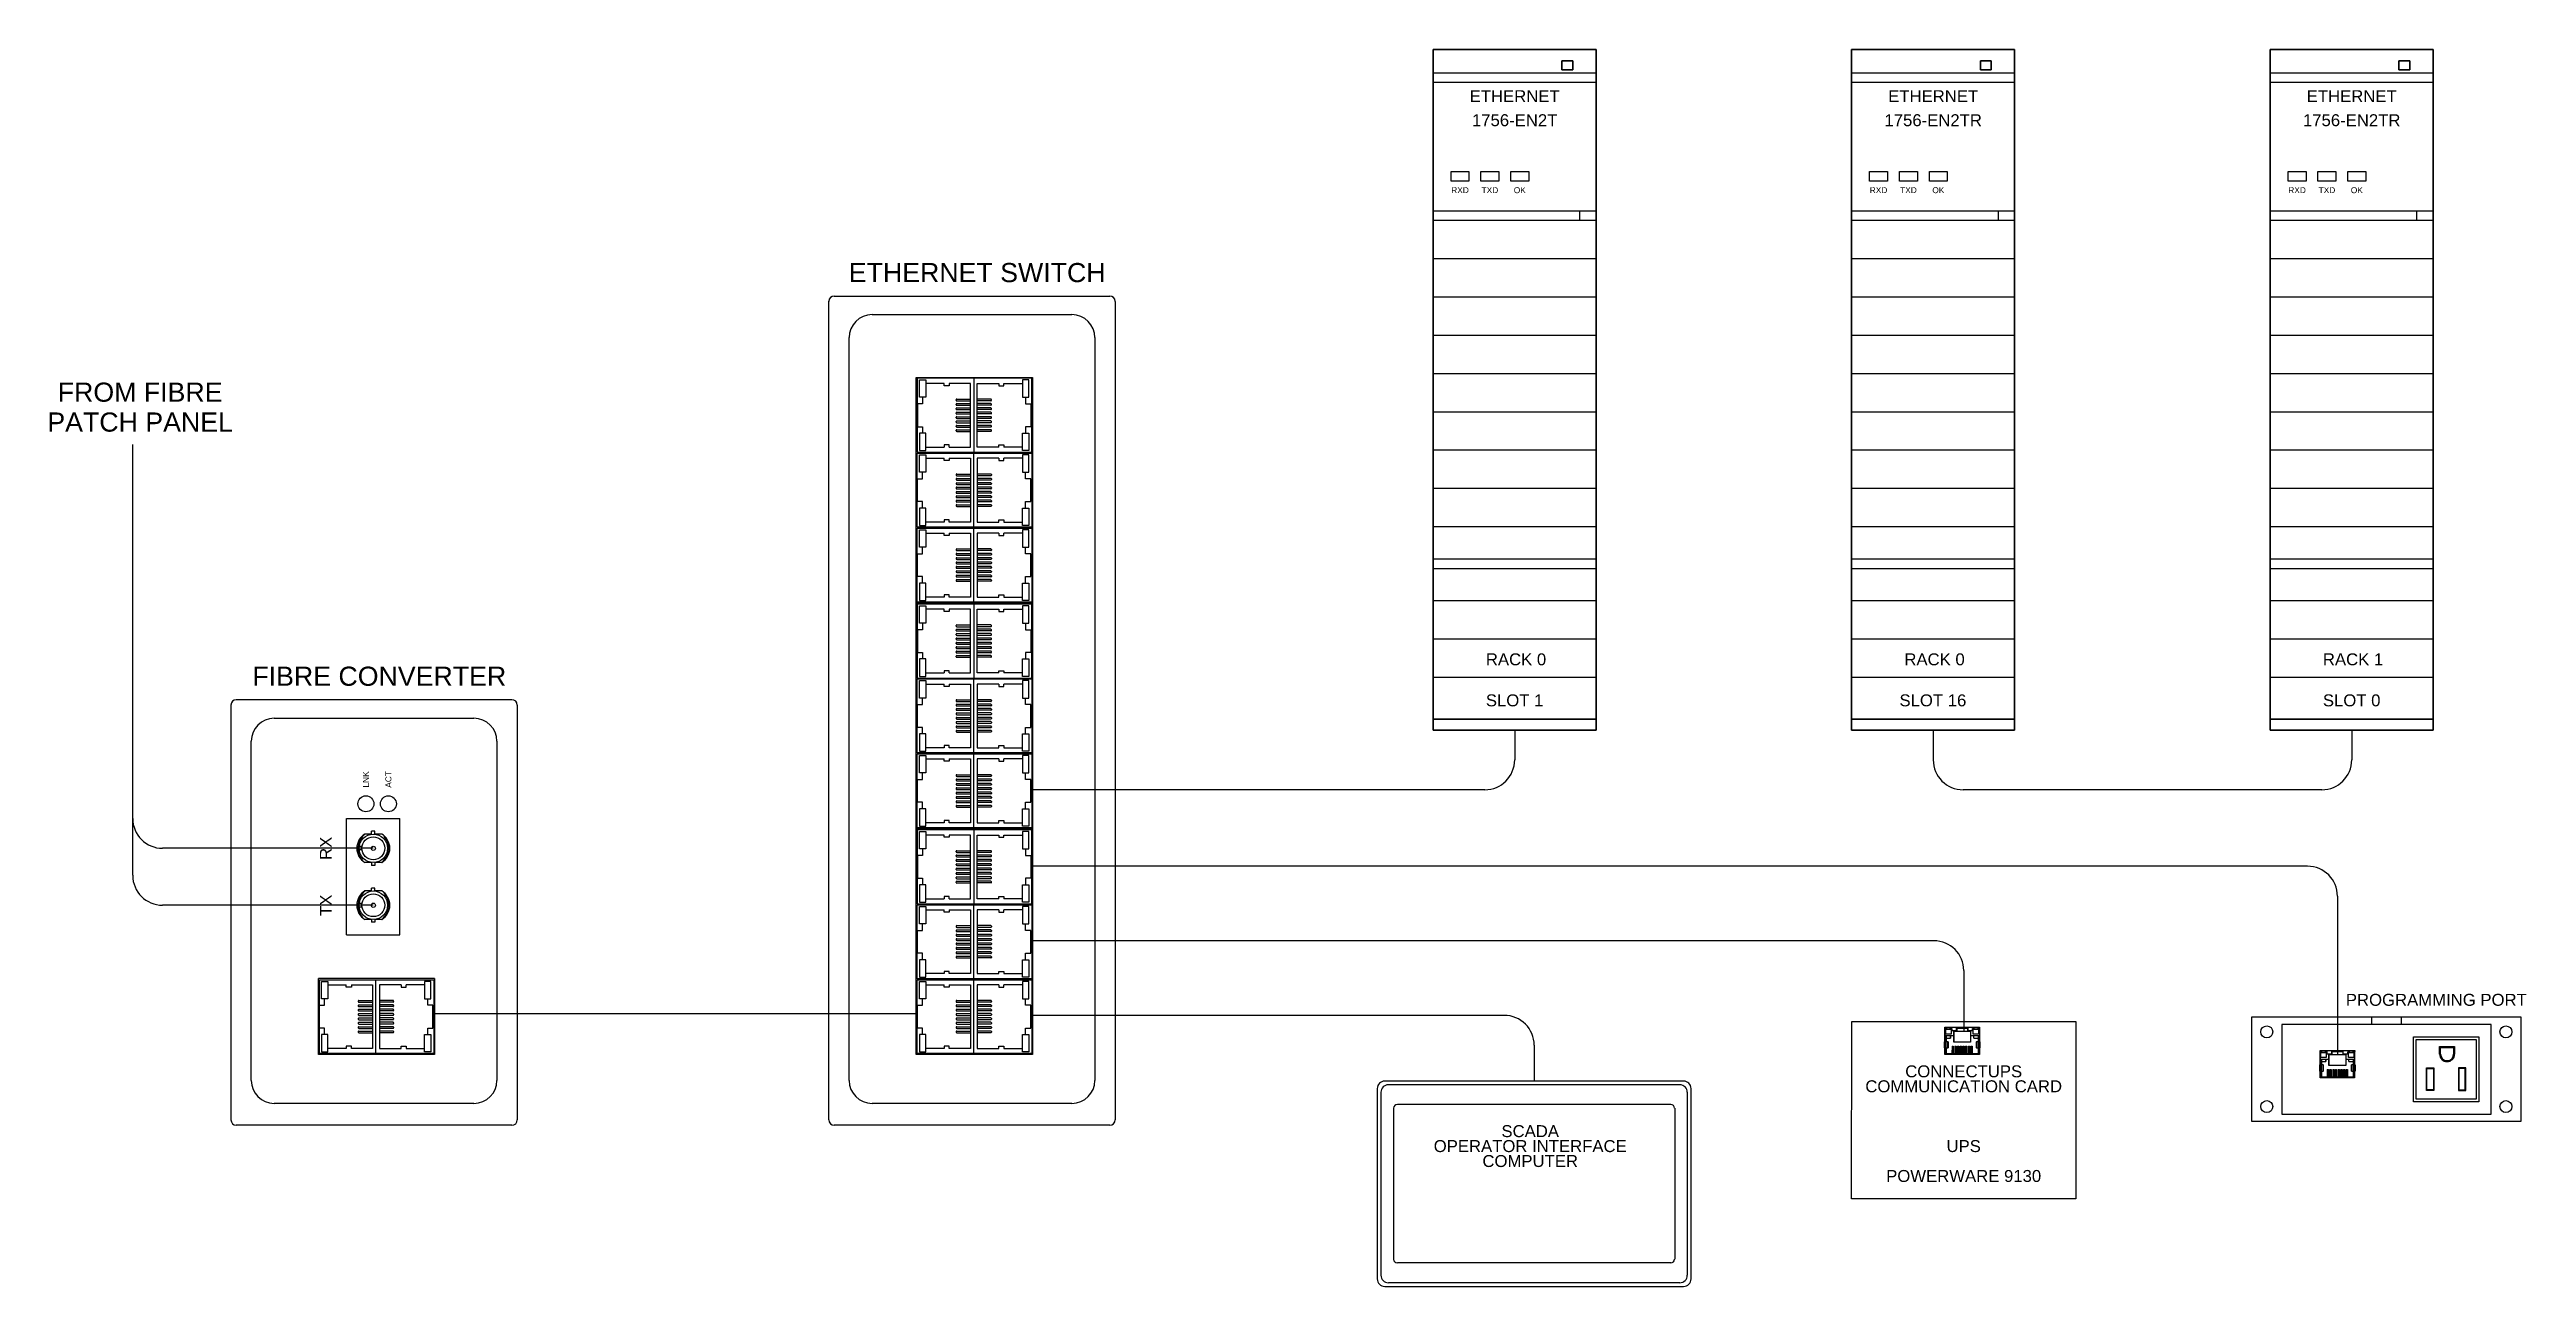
# Model space of a CAD drawing. Extents: x 7.2 to 27.9, y 6.4 to 16.8.
import ezdxf
from ezdxf.enums import TextEntityAlignment as Align

# ---------------------------------------------------------------- set-up
doc = ezdxf.new("R2010")
doc.units = 0
for name, color, linetype, lineweight in [('N-ANNO-TEXT', 2, 'Continuous', 18), ('N-CONT-PANL', 3, 'Continuous', 25), ('N-DIAG', 4, 'Continuous', 25)]:
    doc.layers.add(name, color=color, linetype=linetype, lineweight=lineweight)
doc.styles.add('_CGS_2-5_NOTES', font='arial.ttf', dxfattribs={"height": 2.5})
doc.styles.get("Standard").update_dxf_attribs({"font": 'arial.ttf'})
doc.linetypes.add('CAT6 ETHERNET', pattern='A,50.8,-12.35,["Cat 6",Standard,S=3.81,R=0,X=-10.715,Y=-1.905],-5.08', length=68.23)

msp = doc.modelspace()

# ---------------------------------------------------------------- texts
at = {"layer": 'N-ANNO-TEXT', "linetype": 'Continuous', "style": '_CGS_2-5_NOTES'}
for s, height, p in [('ETHERNET', 0.1, (19.431, 16.314, 1.992)), ('ETHERNET', 0.1, (22.931, 16.314, 1.992)), ('ETHERNET', 0.1, (26.431, 16.314, 1.992)), ('1756-EN2T', 0.1, (19.431, 16.113, 1.992)), ('1756-EN2TR', 0.1, (22.931, 16.113, 1.992)), ('1756-EN2TR', 0.1, (26.431, 16.113, 1.992)), ('ETHERNET SWITCH', 0.16, (14.936, 14.809, 1.992)), ('FROM FIBRE', 0.16, (7.936, 13.809, 1.992)), ('PATCH PANEL', 0.16, (7.936, 13.559, 1.992)), ('FIBRE CONVERTER', 0.16, (9.936, 11.434, 1.992)), ('COMMUNICATION CARD', 0.1, (23.186, 8.035, 1.992)), ('CONNECTUPS', 0.1, (23.186, 8.16, 1.992)), ('SCADA', 0.1, (19.561, 7.66, 1.992)), ('OPERATOR INTERFACE', 0.1, (19.561, 7.535, 1.992)), ('COMPUTER', 0.1, (19.561, 7.41, 1.992)), ('UPS', 0.1, (23.186, 7.535, 1.992)), ('POWERWARE 9130', 0.1, (23.186, 7.285, 1.992))]:
    msp.add_text(s, height=height, dxfattribs=at).set_placement(p, align=Align.CENTER)
at = {"layer": 'N-ANNO-TEXT', "style": '_CGS_2-5_NOTES'}
for s, p in [('RXD', (18.974, 15.553, 1.992)), ('TXD', (19.224, 15.553, 1.992)), ('OK', (19.474, 15.553, 1.992)), ('RXD', (22.474, 15.553, 1.992)), ('TXD', (22.724, 15.553, 1.992)), ('OK', (22.974, 15.553, 1.992)), ('RXD', (25.974, 15.553, 1.992)), ('TXD', (26.224, 15.553, 1.992)), ('OK', (26.474, 15.553, 1.992))]:
    msp.add_text(s, height=0.05, dxfattribs=at).set_placement(p, align=Align.CENTER)
at = {"layer": 'N-ANNO-TEXT', "linetype": 'Continuous', "style": '_CGS_2-5_NOTES'}
for s, p in [('RACK 0', (19.19, 11.605, 1.992)), ('RACK 0', (22.69, 11.605, 1.992)), ('RACK 1', (26.19, 11.605, 1.992)), ('SLOT 1', (19.19, 11.262, 1.992)), ('SLOT 16', (22.649, 11.262, 1.992)), ('SLOT 0', (26.19, 11.262, 1.992)), ('PROGRAMMING PORT', (26.382, 8.758, 1.992))]:
    msp.add_text(s, height=0.1, dxfattribs=at).set_placement(p)
at = {"layer": 'N-ANNO-TEXT', "linetype": 'ByBlock', "style": '_CGS_2-5_NOTES'}
for s, height, p in [('LNK', 0.05, (9.824, 10.651)), ('ACT', 0.05, (10.012, 10.651)), ('RX', 0.1, (9.489, 10.075)), ('TX', 0.1, (9.489, 9.599))]:
    msp.add_text(s, height=height, rotation=90, dxfattribs=at).set_placement(p, align=Align.MIDDLE_CENTER)

# ---------------------------------------------------------------- linework, layer by layer
at = {"layer": 'N-CONT-PANL', "extrusion": (0, 1, 0)}
for p, q in [((19.111, 16.754, 0.5), (19.111, 16.754)), ((19.75, 16.754, 0.05), (19.111, 16.754, 0.05)), ((19.75, 16.754, 0.1), (19.111, 16.754, 0.1)), ((19.75, 16.754, 0.15), (19.111, 16.754, 0.15)), ((19.75, 16.754, 0.2), (19.111, 16.754, 0.2)), ((19.75, 16.754, 0.25), (19.111, 16.754, 0.25)), ((19.75, 16.754, 0.3), (19.111, 16.754, 0.3)), ((19.75, 16.754, 0.35), (19.111, 16.754, 0.35)), ((19.75, 16.754, 0.4), (19.111, 16.754, 0.4)), ((19.75, 16.754, 0.5), (19.111, 16.754, 0.5)), ((19.75, 16.754, 0.45), (19.111, 16.754, 0.45)), ((19.75, 16.754, 0.5), (19.111, 16.754, 0.5)), ((19.737, 16.754, 0.55), (19.124, 16.754, 0.55)), ((19.65, 16.754, 0.6), (19.211, 16.754, 0.6)), ((19.75, 16.754), (19.75, 16.754, 0.5)), ((22.611, 16.754, 0.5), (22.611, 16.754)), ((23.25, 16.754, 0.05), (22.611, 16.754, 0.05)), ((23.25, 16.754, 0.1), (22.611, 16.754, 0.1)), ((23.25, 16.754, 0.15), (22.611, 16.754, 0.15)), ((23.25, 16.754, 0.2), (22.611, 16.754, 0.2)), ((23.25, 16.754, 0.25), (22.611, 16.754, 0.25)), ((23.25, 16.754, 0.3), (22.611, 16.754, 0.3)), ((23.25, 16.754, 0.35), (22.611, 16.754, 0.35)), ((23.25, 16.754, 0.4), (22.611, 16.754, 0.4)), ((23.25, 16.754, 0.5), (22.611, 16.754, 0.5)), ((23.25, 16.754, 0.45), (22.611, 16.754, 0.45)), ((23.25, 16.754, 0.5), (22.611, 16.754, 0.5)), ((23.237, 16.754, 0.55), (22.624, 16.754, 0.55)), ((23.15, 16.754, 0.6), (22.711, 16.754, 0.6)), ((23.25, 16.754), (23.25, 16.754, 0.5)), ((26.111, 16.754, 0.5), (26.111, 16.754)), ((26.75, 16.754, 0.05), (26.111, 16.754, 0.05)), ((26.75, 16.754, 0.1), (26.111, 16.754, 0.1)), ((26.75, 16.754, 0.15), (26.111, 16.754, 0.15)), ((26.75, 16.754, 0.2), (26.111, 16.754, 0.2)), ((26.75, 16.754, 0.25), (26.111, 16.754, 0.25)), ((26.75, 16.754, 0.3), (26.111, 16.754, 0.3)), ((26.75, 16.754, 0.35), (26.111, 16.754, 0.35)), ((26.75, 16.754, 0.4), (26.111, 16.754, 0.4)), ((26.75, 16.754, 0.5), (26.111, 16.754, 0.5)), ((26.75, 16.754, 0.45), (26.111, 16.754, 0.45)), ((26.75, 16.754, 0.5), (26.111, 16.754, 0.5)), ((26.737, 16.754, 0.55), (26.124, 16.754, 0.55)), ((26.65, 16.754, 0.6), (26.211, 16.754, 0.6)), ((26.75, 16.754), (26.75, 16.754, 0.5))]:
    msp.add_line(p, q, dxfattribs=at)
at = {"layer": 'N-CONT-PANL'}
for p, q in [((20.112, 16.557, 1.992), (18.749, 16.557, 1.992)), ((20.112, 16.477, 1.992), (18.749, 16.477, 1.992)), ((23.612, 16.557, 1.992), (22.249, 16.557, 1.992)), ((23.612, 16.477, 1.992), (22.249, 16.477, 1.992)), ((27.112, 16.557, 1.992), (25.749, 16.557, 1.992)), ((27.112, 16.477, 1.992), (25.749, 16.477, 1.992)), ((20.112, 15.403, 1.992), (18.749, 15.403, 1.992)), ((19.974, 15.403, 1.992), (19.974, 15.323, 1.992)), ((23.612, 15.403, 1.992), (22.249, 15.403, 1.992)), ((23.474, 15.403, 1.992), (23.474, 15.323, 1.992)), ((27.112, 15.403, 1.992), (25.749, 15.403, 1.992)), ((26.974, 15.403, 1.992), (26.974, 15.323, 1.992)), ((20.112, 15.323, 1.992), (18.749, 15.323, 1.992)), ((23.612, 15.323, 1.992), (22.249, 15.323, 1.992)), ((27.112, 15.323, 1.992), (25.749, 15.323, 1.992)), ((20.112, 15.003, 1.992), (18.749, 15.003, 1.992)), ((23.612, 15.003, 1.992), (22.249, 15.003, 1.992)), ((27.112, 15.003, 1.992), (25.749, 15.003, 1.992)), ((16.089, 14.648), (16.089, 7.804)), ((20.112, 14.683, 1.992), (18.749, 14.683, 1.992)), ((23.612, 14.683, 1.992), (22.249, 14.683, 1.992)), ((27.112, 14.683, 1.992), (25.749, 14.683, 1.992)), ((20.112, 14.363, 1.992), (18.749, 14.363, 1.992)), ((23.612, 14.363, 1.992), (22.249, 14.363, 1.992)), ((27.112, 14.363, 1.992), (25.749, 14.363, 1.992)), ((14.427, 12.125), (14.427, 14.013)), ((14.427, 14.013), (15.399, 14.013)), ((14.908, 14.005), (14.908, 13.386)), ((15.399, 14.013), (15.399, 12.125)), ((20.112, 14.043, 1.992), (18.749, 14.043, 1.992)), ((23.612, 14.043, 1.992), (22.249, 14.043, 1.992)), ((27.112, 14.043, 1.992), (25.749, 14.043, 1.992)), ((14.76, 13.821), (14.76, 13.826)), ((14.76, 13.785), (14.76, 13.789)), ((14.76, 13.748), (14.76, 13.753)), ((14.76, 13.711), (14.76, 13.716)), ((14.76, 13.675), (14.76, 13.68)), ((14.765, 13.831), (14.879, 13.831)), ((14.765, 13.816), (14.879, 13.816)), ((14.765, 13.794), (14.879, 13.794)), ((14.765, 13.78), (14.879, 13.78)), ((14.765, 13.757), (14.879, 13.757)), ((14.765, 13.743), (14.879, 13.743)), ((14.765, 13.721), (14.879, 13.721)), ((14.765, 13.707), (14.879, 13.707)), ((14.765, 13.684), (14.879, 13.684)), ((15.051, 13.831), (14.937, 13.831)), ((15.051, 13.816), (14.937, 13.816)), ((15.051, 13.794), (14.937, 13.794)), ((15.051, 13.78), (14.937, 13.78)), ((15.051, 13.757), (14.937, 13.757)), ((15.051, 13.743), (14.937, 13.743)), ((15.051, 13.721), (14.937, 13.721)), ((15.051, 13.707), (14.937, 13.707)), ((15.051, 13.684), (14.937, 13.684)), ((15.056, 13.821), (15.056, 13.826)), ((15.056, 13.785), (15.056, 13.789)), ((15.056, 13.748), (15.056, 13.753)), ((15.056, 13.711), (15.056, 13.716)), ((15.056, 13.675), (15.056, 13.68)), ((20.112, 13.723, 1.992), (18.749, 13.723, 1.992)), ((23.612, 13.723, 1.992), (22.249, 13.723, 1.992)), ((27.112, 13.723, 1.992), (25.749, 13.723, 1.992)), ((14.76, 13.638), (14.76, 13.643)), ((14.76, 13.602), (14.76, 13.606)), ((14.76, 13.565), (14.76, 13.57)), ((14.765, 13.67), (14.879, 13.67)), ((14.765, 13.648), (14.879, 13.648)), ((14.765, 13.633), (14.879, 13.633)), ((14.765, 13.611), (14.879, 13.611)), ((14.765, 13.597), (14.879, 13.597)), ((14.765, 13.575), (14.879, 13.575)), ((14.765, 13.56), (14.879, 13.56)), ((15.051, 13.67), (14.937, 13.67)), ((15.051, 13.648), (14.937, 13.648)), ((15.051, 13.633), (14.937, 13.633)), ((15.051, 13.611), (14.937, 13.611)), ((15.051, 13.597), (14.937, 13.597)), ((15.051, 13.575), (14.937, 13.575)), ((15.051, 13.56), (14.937, 13.56)), ((15.056, 13.638), (15.056, 13.643)), ((15.056, 13.602), (15.056, 13.606)), ((15.056, 13.565), (15.056, 13.57)), ((14.908, 12.76), (14.908, 13.378)), ((20.112, 13.403, 1.992), (18.749, 13.403, 1.992)), ((23.612, 13.403, 1.992), (22.249, 13.403, 1.992)), ((27.112, 13.403, 1.992), (25.749, 13.403, 1.992)), ((14.76, 13.2), (14.76, 13.195)), ((14.76, 13.163), (14.76, 13.158)), ((14.76, 13.126), (14.76, 13.122)), ((14.76, 13.09), (14.76, 13.085)), ((14.76, 13.053), (14.76, 13.049)), ((14.765, 13.204), (14.879, 13.204)), ((14.765, 13.19), (14.879, 13.19)), ((14.765, 13.168), (14.879, 13.168)), ((14.765, 13.153), (14.879, 13.153)), ((14.765, 13.131), (14.879, 13.131)), ((14.765, 13.117), (14.879, 13.117)), ((14.765, 13.095), (14.879, 13.095)), ((14.765, 13.08), (14.879, 13.08)), ((14.765, 13.058), (14.879, 13.058)), ((15.051, 13.204), (14.937, 13.204)), ((15.051, 13.19), (14.937, 13.19)), ((15.051, 13.168), (14.937, 13.168)), ((15.051, 13.153), (14.937, 13.153)), ((15.051, 13.131), (14.937, 13.131)), ((15.051, 13.117), (14.937, 13.117)), ((15.051, 13.095), (14.937, 13.095)), ((15.051, 13.08), (14.937, 13.08)), ((15.051, 13.058), (14.937, 13.058)), ((15.056, 13.2), (15.056, 13.195)), ((15.056, 13.163), (15.056, 13.158)), ((15.056, 13.126), (15.056, 13.122)), ((15.056, 13.09), (15.056, 13.085)), ((15.056, 13.053), (15.056, 13.049)), ((20.112, 13.083, 1.992), (18.749, 13.083, 1.992)), ((23.612, 13.083, 1.992), (22.249, 13.083, 1.992)), ((27.112, 13.083, 1.992), (25.749, 13.083, 1.992)), ((14.76, 13.017), (14.76, 13.012)), ((14.76, 12.98), (14.76, 12.975)), ((14.76, 12.944), (14.76, 12.939)), ((14.765, 13.044), (14.879, 13.044)), ((14.765, 13.022), (14.879, 13.022)), ((14.765, 13.007), (14.879, 13.007)), ((14.765, 12.985), (14.879, 12.985)), ((14.765, 12.971), (14.879, 12.971)), ((14.765, 12.948), (14.879, 12.948)), ((14.765, 12.934), (14.879, 12.934)), ((15.051, 13.044), (14.937, 13.044)), ((15.051, 13.022), (14.937, 13.022)), ((15.051, 13.007), (14.937, 13.007)), ((15.051, 12.985), (14.937, 12.985)), ((15.051, 12.971), (14.937, 12.971)), ((15.051, 12.948), (14.937, 12.948)), ((15.051, 12.934), (14.937, 12.934)), ((15.056, 13.017), (15.056, 13.012)), ((15.056, 12.98), (15.056, 12.975)), ((15.056, 12.944), (15.056, 12.939)), ((14.908, 12.134), (14.908, 12.752)), ((20.112, 12.763, 1.992), (18.749, 12.763, 1.992)), ((23.612, 12.763, 1.992), (22.249, 12.763, 1.992)), ((27.112, 12.763, 1.992), (25.749, 12.763, 1.992)), ((14.76, 12.573), (14.76, 12.569)), ((14.76, 12.537), (14.76, 12.532)), ((14.76, 12.5), (14.76, 12.495)), ((14.76, 12.464), (14.76, 12.459)), ((14.765, 12.578), (14.879, 12.578)), ((14.765, 12.564), (14.879, 12.564)), ((14.765, 12.541), (14.879, 12.541)), ((14.765, 12.527), (14.879, 12.527)), ((14.765, 12.505), (14.879, 12.505)), ((14.765, 12.491), (14.879, 12.491)), ((14.765, 12.468), (14.879, 12.468)), ((14.765, 12.454), (14.879, 12.454)), ((14.765, 12.432), (14.879, 12.432)), ((15.051, 12.578), (14.937, 12.578)), ((15.051, 12.564), (14.937, 12.564)), ((15.051, 12.541), (14.937, 12.541)), ((15.051, 12.527), (14.937, 12.527)), ((15.051, 12.505), (14.937, 12.505)), ((15.051, 12.491), (14.937, 12.491)), ((15.051, 12.468), (14.937, 12.468)), ((15.051, 12.454), (14.937, 12.454)), ((15.051, 12.432), (14.937, 12.432)), ((15.056, 12.573), (15.056, 12.569)), ((15.056, 12.537), (15.056, 12.532)), ((15.056, 12.5), (15.056, 12.495)), ((15.056, 12.464), (15.056, 12.459)), ((20.112, 12.493, 1.992), (18.749, 12.493, 1.992)), ((23.612, 12.493, 1.992), (22.249, 12.493, 1.992)), ((27.112, 12.493, 1.992), (25.749, 12.493, 1.992)), ((14.76, 12.427), (14.76, 12.422)), ((14.76, 12.39), (14.76, 12.386)), ((14.76, 12.354), (14.76, 12.349)), ((14.76, 12.317), (14.76, 12.313)), ((14.765, 12.418), (14.879, 12.418)), ((14.765, 12.395), (14.879, 12.395)), ((14.765, 12.381), (14.879, 12.381)), ((14.765, 12.359), (14.879, 12.359)), ((14.765, 12.344), (14.879, 12.344)), ((14.765, 12.322), (14.879, 12.322)), ((14.765, 12.308), (14.879, 12.308)), ((15.051, 12.418), (14.937, 12.418)), ((15.051, 12.395), (14.937, 12.395)), ((15.051, 12.381), (14.937, 12.381)), ((15.051, 12.359), (14.937, 12.359)), ((15.051, 12.344), (14.937, 12.344)), ((15.051, 12.322), (14.937, 12.322)), ((15.051, 12.308), (14.937, 12.308)), ((15.056, 12.427), (15.056, 12.422)), ((15.056, 12.39), (15.056, 12.386)), ((15.056, 12.354), (15.056, 12.349)), ((15.056, 12.317), (15.056, 12.313)), ((20.112, 12.413, 1.992), (18.749, 12.413, 1.992)), ((23.612, 12.413, 1.992), (22.249, 12.413, 1.992)), ((27.112, 12.413, 1.992), (25.749, 12.413, 1.992)), ((15.399, 12.125), (14.427, 12.125)), ((14.427, 10.237), (14.427, 12.125)), ((14.427, 12.125), (15.399, 12.125)), ((14.908, 12.117), (14.908, 11.498)), ((15.399, 12.125), (15.399, 10.237)), ((20.112, 12.143, 1.992), (18.749, 12.143, 1.992)), ((23.612, 12.143, 1.992), (22.249, 12.143, 1.992)), ((27.112, 12.143, 1.992), (25.749, 12.143, 1.992)), ((14.76, 11.933), (14.76, 11.938)), ((14.76, 11.897), (14.76, 11.901)), ((14.76, 11.86), (14.76, 11.865)), ((14.76, 11.824), (14.76, 11.828)), ((14.765, 11.943), (14.879, 11.943)), ((14.765, 11.928), (14.879, 11.928)), ((14.765, 11.906), (14.879, 11.906)), ((14.765, 11.892), (14.879, 11.892)), ((14.765, 11.87), (14.879, 11.87)), ((14.765, 11.855), (14.879, 11.855)), ((14.765, 11.833), (14.879, 11.833)), ((14.765, 11.819), (14.879, 11.819)), ((15.051, 11.943), (14.937, 11.943)), ((15.051, 11.928), (14.937, 11.928)), ((15.051, 11.906), (14.937, 11.906)), ((15.051, 11.892), (14.937, 11.892)), ((15.051, 11.87), (14.937, 11.87)), ((15.051, 11.855), (14.937, 11.855)), ((15.051, 11.833), (14.937, 11.833)), ((15.051, 11.819), (14.937, 11.819)), ((15.056, 11.933), (15.056, 11.938)), ((15.056, 11.897), (15.056, 11.901)), ((15.056, 11.86), (15.056, 11.865)), ((15.056, 11.824), (15.056, 11.828)), ((20.112, 11.823, 1.992), (18.749, 11.823, 1.992)), ((23.612, 11.823, 1.992), (22.249, 11.823, 1.992)), ((27.112, 11.823, 1.992), (25.749, 11.823, 1.992)), ((14.76, 11.787), (14.76, 11.792)), ((14.76, 11.75), (14.76, 11.755)), ((14.76, 11.714), (14.76, 11.719)), ((14.76, 11.677), (14.76, 11.682)), ((14.765, 11.796), (14.879, 11.796)), ((14.765, 11.782), (14.879, 11.782)), ((14.765, 11.76), (14.879, 11.76)), ((14.765, 11.746), (14.879, 11.746)), ((14.765, 11.723), (14.879, 11.723)), ((14.765, 11.709), (14.879, 11.709)), ((14.765, 11.687), (14.879, 11.687)), ((14.765, 11.673), (14.879, 11.673)), ((15.051, 11.796), (14.937, 11.796)), ((15.051, 11.782), (14.937, 11.782)), ((15.051, 11.76), (14.937, 11.76)), ((15.051, 11.746), (14.937, 11.746)), ((15.051, 11.723), (14.937, 11.723)), ((15.051, 11.709), (14.937, 11.709)), ((15.051, 11.687), (14.937, 11.687)), ((15.051, 11.673), (14.937, 11.673)), ((15.056, 11.787), (15.056, 11.792)), ((15.056, 11.75), (15.056, 11.755)), ((15.056, 11.714), (15.056, 11.719)), ((15.056, 11.677), (15.056, 11.682)), ((14.908, 10.872), (14.908, 11.491)), ((20.112, 11.503, 1.992), (18.749, 11.503, 1.992)), ((23.612, 11.503, 1.992), (22.249, 11.503, 1.992)), ((27.112, 11.503, 1.992), (25.749, 11.503, 1.992)), ((11.089, 11.273), (11.089, 7.804)), ((14.76, 11.312), (14.76, 11.307)), ((14.76, 11.275), (14.76, 11.27)), ((14.76, 11.239), (14.76, 11.234)), ((14.76, 11.202), (14.76, 11.197)), ((14.765, 11.316), (14.879, 11.316)), ((14.765, 11.302), (14.879, 11.302)), ((14.765, 11.28), (14.879, 11.28)), ((14.765, 11.266), (14.879, 11.266)), ((14.765, 11.243), (14.879, 11.243)), ((14.765, 11.229), (14.879, 11.229)), ((14.765, 11.207), (14.879, 11.207)), ((14.765, 11.192), (14.879, 11.192)), ((15.051, 11.316), (14.937, 11.316)), ((15.051, 11.302), (14.937, 11.302)), ((15.051, 11.28), (14.937, 11.28)), ((15.051, 11.266), (14.937, 11.266)), ((15.051, 11.243), (14.937, 11.243)), ((15.051, 11.229), (14.937, 11.229)), ((15.051, 11.207), (14.937, 11.207)), ((15.051, 11.192), (14.937, 11.192)), ((15.056, 11.312), (15.056, 11.307)), ((15.056, 11.275), (15.056, 11.27)), ((15.056, 11.239), (15.056, 11.234)), ((15.056, 11.202), (15.056, 11.197)), ((14.76, 11.165), (14.76, 11.161)), ((14.76, 11.129), (14.76, 11.124)), ((14.76, 11.092), (14.76, 11.088)), ((14.76, 11.056), (14.76, 11.051)), ((14.765, 11.17), (14.879, 11.17)), ((14.765, 11.156), (14.879, 11.156)), ((14.765, 11.134), (14.879, 11.134)), ((14.765, 11.119), (14.879, 11.119)), ((14.765, 11.097), (14.879, 11.097)), ((14.765, 11.083), (14.879, 11.083)), ((14.765, 11.061), (14.879, 11.061)), ((14.765, 11.046), (14.879, 11.046)), ((15.051, 11.17), (14.937, 11.17)), ((15.051, 11.156), (14.937, 11.156)), ((15.051, 11.134), (14.937, 11.134)), ((15.051, 11.119), (14.937, 11.119)), ((15.051, 11.097), (14.937, 11.097)), ((15.051, 11.083), (14.937, 11.083)), ((15.051, 11.061), (14.937, 11.061)), ((15.051, 11.046), (14.937, 11.046)), ((15.056, 11.165), (15.056, 11.161)), ((15.056, 11.129), (15.056, 11.124)), ((15.056, 11.092), (15.056, 11.088)), ((15.056, 11.056), (15.056, 11.051)), ((14.908, 10.246), (14.908, 10.864)), ((14.76, 10.685), (14.76, 10.681)), ((14.76, 10.649), (14.76, 10.644)), ((14.76, 10.612), (14.76, 10.608)), ((14.76, 10.576), (14.76, 10.571)), ((14.765, 10.69), (14.879, 10.69)), ((14.765, 10.676), (14.879, 10.676)), ((14.765, 10.654), (14.879, 10.654)), ((14.765, 10.639), (14.879, 10.639)), ((14.765, 10.617), (14.879, 10.617)), ((14.765, 10.603), (14.879, 10.603)), ((14.765, 10.581), (14.879, 10.581)), ((14.765, 10.566), (14.879, 10.566)), ((15.051, 10.69), (14.937, 10.69)), ((15.051, 10.676), (14.937, 10.676)), ((15.051, 10.654), (14.937, 10.654)), ((15.051, 10.639), (14.937, 10.639)), ((15.051, 10.617), (14.937, 10.617)), ((15.051, 10.603), (14.937, 10.603)), ((15.051, 10.581), (14.937, 10.581)), ((15.051, 10.566), (14.937, 10.566)), ((15.056, 10.685), (15.056, 10.681)), ((15.056, 10.649), (15.056, 10.644)), ((15.056, 10.612), (15.056, 10.608)), ((15.056, 10.576), (15.056, 10.571)), ((14.76, 10.539), (14.76, 10.534)), ((14.76, 10.503), (14.76, 10.498)), ((14.76, 10.466), (14.76, 10.461)), ((14.76, 10.429), (14.76, 10.425)), ((14.765, 10.544), (14.879, 10.544)), ((14.765, 10.53), (14.879, 10.53)), ((14.765, 10.507), (14.879, 10.507)), ((14.765, 10.493), (14.879, 10.493)), ((14.765, 10.471), (14.879, 10.471)), ((14.765, 10.457), (14.879, 10.457)), ((14.765, 10.434), (14.879, 10.434)), ((14.765, 10.42), (14.879, 10.42)), ((15.051, 10.544), (14.937, 10.544)), ((15.051, 10.53), (14.937, 10.53)), ((15.051, 10.507), (14.937, 10.507)), ((15.051, 10.493), (14.937, 10.493)), ((15.051, 10.471), (14.937, 10.471)), ((15.051, 10.457), (14.937, 10.457)), ((15.051, 10.434), (14.937, 10.434)), ((15.051, 10.42), (14.937, 10.42)), ((15.056, 10.539), (15.056, 10.534)), ((15.056, 10.503), (15.056, 10.498)), ((15.056, 10.466), (15.056, 10.461)), ((15.056, 10.429), (15.056, 10.425)), ((9.663, 10.323), (10.109, 10.323)), ((9.663, 9.351), (9.663, 10.323)), ((9.872, 10.194), (9.816, 10.194)), ((9.872, 10.193), (9.872, 10.218)), ((9.9, 10.218), (9.872, 10.218)), ((9.9, 10.193), (9.9, 10.218)), ((9.956, 10.194), (9.9, 10.194)), ((10.109, 9.351), (10.109, 10.323)), ((15.399, 10.237), (14.427, 10.237)), ((14.427, 8.35), (14.427, 10.237)), ((14.427, 10.237), (15.399, 10.237)), ((14.908, 10.229), (14.908, 9.611)), ((15.399, 10.237), (15.399, 8.35)), ((9.792, 10.089), (9.768, 10.089)), ((9.792, 10.061), (9.768, 10.061)), ((9.872, 9.956), (9.816, 9.956)), ((9.872, 9.957), (9.872, 9.932)), ((9.9, 9.957), (9.9, 9.932)), ((9.956, 9.956), (9.9, 9.956)), ((14.76, 10.045), (14.76, 10.05)), ((14.76, 10.009), (14.76, 10.014)), ((14.76, 9.972), (14.76, 9.977)), ((14.765, 10.055), (14.879, 10.055)), ((14.765, 10.041), (14.879, 10.041)), ((14.765, 10.018), (14.879, 10.018)), ((14.765, 10.004), (14.879, 10.004)), ((14.765, 9.982), (14.879, 9.982)), ((14.765, 9.967), (14.879, 9.967)), ((14.765, 9.945), (14.879, 9.945)), ((15.051, 10.055), (14.937, 10.055)), ((15.051, 10.041), (14.937, 10.041)), ((15.051, 10.018), (14.937, 10.018)), ((15.051, 10.004), (14.937, 10.004)), ((15.051, 9.982), (14.937, 9.982)), ((15.051, 9.967), (14.937, 9.967)), ((15.051, 9.945), (14.937, 9.945)), ((15.056, 10.045), (15.056, 10.05)), ((15.056, 10.009), (15.056, 10.014)), ((15.056, 9.972), (15.056, 9.977)), ((9.9, 9.932), (9.872, 9.932)), ((9.872, 9.717), (9.872, 9.742)), ((9.9, 9.742), (9.872, 9.742)), ((9.9, 9.717), (9.9, 9.742)), ((14.76, 9.936), (14.76, 9.94)), ((14.76, 9.899), (14.76, 9.904)), ((14.76, 9.863), (14.76, 9.867)), ((14.76, 9.826), (14.76, 9.831)), ((14.76, 9.789), (14.76, 9.794)), ((14.765, 9.931), (14.879, 9.931)), ((14.765, 9.909), (14.879, 9.909)), ((14.765, 9.894), (14.879, 9.894)), ((14.765, 9.872), (14.879, 9.872)), ((14.765, 9.858), (14.879, 9.858)), ((14.765, 9.836), (14.879, 9.836)), ((14.765, 9.821), (14.879, 9.821)), ((14.765, 9.799), (14.879, 9.799)), ((14.765, 9.785), (14.879, 9.785)), ((15.051, 9.931), (14.937, 9.931)), ((15.051, 9.909), (14.937, 9.909)), ((15.051, 9.894), (14.937, 9.894)), ((15.051, 9.872), (14.937, 9.872)), ((15.051, 9.858), (14.937, 9.858)), ((15.051, 9.836), (14.937, 9.836)), ((15.051, 9.821), (14.937, 9.821)), ((15.051, 9.799), (14.937, 9.799)), ((15.051, 9.785), (14.937, 9.785)), ((15.056, 9.936), (15.056, 9.94)), ((15.056, 9.899), (15.056, 9.904)), ((15.056, 9.863), (15.056, 9.867)), ((15.056, 9.826), (15.056, 9.831)), ((15.056, 9.789), (15.056, 9.794)), ((9.792, 9.613), (9.768, 9.613)), ((9.792, 9.584), (9.768, 9.584)), ((9.872, 9.718), (9.816, 9.718)), ((9.956, 9.718), (9.9, 9.718)), ((14.908, 8.984), (14.908, 9.603)), ((9.663, 9.351), (10.109, 9.351)), ((9.872, 9.48), (9.816, 9.48)), ((9.872, 9.48), (9.872, 9.456)), ((9.9, 9.456), (9.872, 9.456)), ((9.956, 9.48), (9.9, 9.48)), ((9.9, 9.48), (9.9, 9.456)), ((14.76, 9.424), (14.76, 9.419)), ((14.76, 9.387), (14.76, 9.383)), ((14.76, 9.351), (14.76, 9.346)), ((14.765, 9.429), (14.879, 9.429)), ((14.765, 9.414), (14.879, 9.414)), ((14.765, 9.392), (14.879, 9.392)), ((14.765, 9.378), (14.879, 9.378)), ((14.765, 9.355), (14.879, 9.355)), ((14.765, 9.341), (14.879, 9.341)), ((15.051, 9.429), (14.937, 9.429)), ((15.051, 9.414), (14.937, 9.414)), ((15.051, 9.392), (14.937, 9.392)), ((15.051, 9.378), (14.937, 9.378)), ((15.051, 9.355), (14.937, 9.355)), ((15.051, 9.341), (14.937, 9.341)), ((15.056, 9.424), (15.056, 9.419)), ((15.056, 9.387), (15.056, 9.383)), ((15.056, 9.351), (15.056, 9.346)), ((14.76, 9.314), (14.76, 9.309)), ((14.76, 9.278), (14.76, 9.273)), ((14.76, 9.241), (14.76, 9.236)), ((14.76, 9.204), (14.76, 9.2)), ((14.76, 9.168), (14.76, 9.163)), ((14.765, 9.319), (14.879, 9.319)), ((14.765, 9.305), (14.879, 9.305)), ((14.765, 9.282), (14.879, 9.282)), ((14.765, 9.268), (14.879, 9.268)), ((14.765, 9.246), (14.879, 9.246)), ((14.765, 9.232), (14.879, 9.232)), ((14.765, 9.209), (14.879, 9.209)), ((14.765, 9.195), (14.879, 9.195)), ((14.765, 9.173), (14.879, 9.173)), ((14.765, 9.158), (14.879, 9.158)), ((15.051, 9.319), (14.937, 9.319)), ((15.051, 9.305), (14.937, 9.305)), ((15.051, 9.282), (14.937, 9.282)), ((15.051, 9.268), (14.937, 9.268)), ((15.051, 9.246), (14.937, 9.246)), ((15.051, 9.232), (14.937, 9.232)), ((15.051, 9.209), (14.937, 9.209)), ((15.051, 9.195), (14.937, 9.195)), ((15.051, 9.173), (14.937, 9.173)), ((15.051, 9.158), (14.937, 9.158)), ((15.056, 9.314), (15.056, 9.309)), ((15.056, 9.278), (15.056, 9.273)), ((15.056, 9.241), (15.056, 9.236)), ((15.056, 9.204), (15.056, 9.2)), ((15.056, 9.168), (15.056, 9.163)), ((9.427, 8.35), (9.427, 8.985)), ((10.399, 8.985), (9.427, 8.985)), ((9.908, 8.358), (9.908, 8.976)), ((10.399, 8.985), (10.399, 8.35)), ((14.908, 8.358), (14.908, 8.976)), ((9.76, 8.798), (9.76, 8.793)), ((9.76, 8.761), (9.76, 8.756)), ((9.76, 8.724), (9.76, 8.72)), ((9.765, 8.802), (9.879, 8.802)), ((9.765, 8.788), (9.879, 8.788)), ((9.765, 8.766), (9.879, 8.766)), ((9.765, 8.751), (9.879, 8.751)), ((9.765, 8.729), (9.879, 8.729)), ((9.765, 8.715), (9.879, 8.715)), ((10.051, 8.802), (9.937, 8.802)), ((10.051, 8.788), (9.937, 8.788)), ((10.051, 8.766), (9.937, 8.766)), ((10.051, 8.751), (9.937, 8.751)), ((10.051, 8.729), (9.937, 8.729)), ((10.051, 8.715), (9.937, 8.715)), ((10.056, 8.798), (10.056, 8.793)), ((10.056, 8.761), (10.056, 8.756)), ((10.056, 8.724), (10.056, 8.72)), ((14.76, 8.798), (14.76, 8.793)), ((14.76, 8.761), (14.76, 8.756)), ((14.76, 8.724), (14.76, 8.72)), ((14.765, 8.802), (14.879, 8.802)), ((14.765, 8.788), (14.879, 8.788)), ((14.765, 8.766), (14.879, 8.766)), ((14.765, 8.751), (14.879, 8.751)), ((14.765, 8.729), (14.879, 8.729)), ((14.765, 8.715), (14.879, 8.715)), ((15.051, 8.802), (14.937, 8.802)), ((15.051, 8.788), (14.937, 8.788)), ((15.051, 8.766), (14.937, 8.766)), ((15.051, 8.751), (14.937, 8.751)), ((15.051, 8.729), (14.937, 8.729)), ((15.051, 8.715), (14.937, 8.715)), ((15.056, 8.798), (15.056, 8.793)), ((15.056, 8.761), (15.056, 8.756)), ((15.056, 8.724), (15.056, 8.72)), ((9.76, 8.688), (9.76, 8.683)), ((9.76, 8.651), (9.76, 8.647)), ((9.76, 8.615), (9.76, 8.61)), ((9.76, 8.578), (9.76, 8.573)), ((9.76, 8.542), (9.76, 8.537)), ((9.765, 8.693), (9.879, 8.693)), ((9.765, 8.678), (9.879, 8.678)), ((9.765, 8.656), (9.879, 8.656)), ((9.765, 8.642), (9.879, 8.642)), ((9.765, 8.62), (9.879, 8.62)), ((9.765, 8.605), (9.879, 8.605)), ((9.765, 8.583), (9.879, 8.583)), ((9.765, 8.569), (9.879, 8.569)), ((9.765, 8.546), (9.879, 8.546)), ((9.765, 8.532), (9.879, 8.532)), ((10.051, 8.693), (9.937, 8.693)), ((10.051, 8.678), (9.937, 8.678)), ((10.051, 8.656), (9.937, 8.656)), ((10.051, 8.642), (9.937, 8.642)), ((10.051, 8.62), (9.937, 8.62)), ((10.051, 8.605), (9.937, 8.605)), ((10.051, 8.583), (9.937, 8.583)), ((10.051, 8.569), (9.937, 8.569)), ((10.051, 8.546), (9.937, 8.546)), ((10.051, 8.532), (9.937, 8.532)), ((10.056, 8.688), (10.056, 8.683)), ((10.056, 8.651), (10.056, 8.647)), ((10.056, 8.615), (10.056, 8.61)), ((10.056, 8.578), (10.056, 8.573)), ((10.056, 8.542), (10.056, 8.537)), ((14.76, 8.688), (14.76, 8.683)), ((14.76, 8.651), (14.76, 8.647)), ((14.76, 8.615), (14.76, 8.61)), ((14.76, 8.578), (14.76, 8.573)), ((14.76, 8.542), (14.76, 8.537)), ((14.765, 8.693), (14.879, 8.693)), ((14.765, 8.678), (14.879, 8.678)), ((14.765, 8.656), (14.879, 8.656)), ((14.765, 8.642), (14.879, 8.642)), ((14.765, 8.62), (14.879, 8.62)), ((14.765, 8.605), (14.879, 8.605)), ((14.765, 8.583), (14.879, 8.583)), ((14.765, 8.569), (14.879, 8.569)), ((14.765, 8.546), (14.879, 8.546)), ((14.765, 8.532), (14.879, 8.532)), ((15.051, 8.693), (14.937, 8.693)), ((15.051, 8.678), (14.937, 8.678)), ((15.051, 8.656), (14.937, 8.656)), ((15.051, 8.642), (14.937, 8.642)), ((15.051, 8.62), (14.937, 8.62)), ((15.051, 8.605), (14.937, 8.605)), ((15.051, 8.583), (14.937, 8.583)), ((15.051, 8.569), (14.937, 8.569)), ((15.051, 8.546), (14.937, 8.546)), ((15.051, 8.532), (14.937, 8.532)), ((15.056, 8.688), (15.056, 8.683)), ((15.056, 8.651), (15.056, 8.647)), ((15.056, 8.615), (15.056, 8.61)), ((15.056, 8.578), (15.056, 8.573)), ((15.056, 8.542), (15.056, 8.537)), ((23.029, 8.579), (23.041, 8.579)), ((23.029, 8.572), (23.029, 8.579)), ((23.029, 8.572), (23.029, 8.579)), ((23.041, 8.572), (23.029, 8.572)), ((23.029, 8.565), (23.086, 8.565)), ((23.029, 8.516), (23.029, 8.565)), ((23.029, 8.565), (23.029, 8.509)), ((23.029, 8.509), (23.029, 8.458)), ((23.029, 8.509), (23.103, 8.509)), ((23.029, 8.458), (23.029, 8.502)), ((23.036, 8.52), (23.036, 8.562)), ((23.036, 8.562), (23.08, 8.562)), ((23.08, 8.52), (23.036, 8.52)), ((23.04, 8.465), (23.04, 8.509)), ((23.04, 8.509), (23.04, 8.486)), ((23.041, 8.579), (23.041, 8.572)), ((23.075, 8.579), (23.075, 8.572)), ((23.075, 8.579), (23.087, 8.579)), ((23.075, 8.579), (23.075, 8.577)), ((23.087, 8.572), (23.075, 8.572)), ((23.077, 8.509), (23.077, 8.486)), ((23.077, 8.486), (23.077, 8.509)), ((23.08, 8.562), (23.08, 8.52)), ((23.08, 8.562), (23.08, 8.52)), ((23.08, 8.562), (23.08, 8.562)), ((23.08, 8.52), (23.08, 8.52)), ((23.086, 8.565), (23.086, 8.552)), ((23.086, 8.552), (23.126, 8.552)), ((23.087, 8.579), (23.087, 8.572)), ((23.103, 8.545), (23.128, 8.545)), ((23.103, 8.509), (23.103, 8.545)), ((23.103, 8.545), (23.103, 8.453)), ((23.103, 8.453), (23.103, 8.509)), ((23.103, 8.509), (23.103, 8.509)), ((23.126, 8.579), (23.22, 8.579)), ((23.126, 8.552), (23.126, 8.579)), ((23.126, 8.579), (23.126, 8.572)), ((23.126, 8.572), (23.126, 8.552)), ((23.126, 8.572), (23.22, 8.572)), ((23.128, 8.545), (23.128, 8.572)), ((23.128, 8.572), (23.128, 8.545)), ((23.128, 8.545), (23.128, 8.545)), ((23.128, 8.545), (23.219, 8.545)), ((23.219, 8.572), (23.219, 8.545)), ((23.219, 8.545), (23.244, 8.545)), ((23.22, 8.579), (23.22, 8.552)), ((23.22, 8.552), (23.261, 8.552)), ((23.244, 8.545), (23.244, 8.509)), ((23.244, 8.509), (23.317, 8.509)), ((23.244, 8.509), (23.244, 8.453)), ((23.26, 8.579), (23.272, 8.579)), ((23.26, 8.572), (23.26, 8.579)), ((23.26, 8.572), (23.26, 8.579)), ((23.272, 8.572), (23.26, 8.572)), ((23.261, 8.565), (23.317, 8.565)), ((23.261, 8.552), (23.261, 8.565)), ((23.261, 8.565), (23.261, 8.552)), ((23.266, 8.52), (23.266, 8.562)), ((23.266, 8.562), (23.311, 8.562)), ((23.311, 8.52), (23.266, 8.52)), ((23.27, 8.486), (23.27, 8.509)), ((23.272, 8.579), (23.272, 8.572)), ((23.306, 8.579), (23.318, 8.579)), ((23.306, 8.579), (23.306, 8.572)), ((23.306, 8.579), (23.306, 8.577)), ((23.318, 8.572), (23.306, 8.572)), ((23.306, 8.509), (23.306, 8.465)), ((23.311, 8.562), (23.311, 8.52)), ((23.311, 8.562), (23.311, 8.52)), ((23.311, 8.562), (23.311, 8.562)), ((23.311, 8.52), (23.311, 8.52)), ((23.317, 8.565), (23.317, 8.516)), ((23.317, 8.502), (23.317, 8.458)), ((23.318, 8.579), (23.318, 8.572)), ((25.596, 8.665), (26.596, 8.665)), ((25.596, 7.79), (25.596, 8.665)), ((26.596, 8.603), (25.846, 8.603)), ((25.846, 8.603), (25.846, 7.853)), ((26.596, 8.665), (27.846, 8.665)), ((26.596, 8.665), (26.596, 8.603)), ((27.596, 8.603), (26.596, 8.603)), ((26.846, 8.603), (26.846, 8.665)), ((27.596, 7.853), (27.596, 8.603)), ((27.846, 8.665), (27.846, 7.79)), ((10.399, 8.35), (9.427, 8.35)), ((15.399, 8.35), (14.427, 8.35)), ((23.025, 8.458), (23.029, 8.458)), ((23.025, 8.407), (23.025, 8.458)), ((23.029, 8.407), (23.025, 8.407)), ((23.029, 8.465), (23.04, 8.465)), ((23.029, 8.458), (23.037, 8.458)), ((23.029, 8.351), (23.029, 8.407)), ((23.029, 8.407), (23.037, 8.407)), ((23.029, 8.407), (23.029, 8.351)), ((23.04, 8.4), (23.029, 8.4)), ((23.317, 8.351), (23.029, 8.351)), ((23.031, 8.465), (23.031, 8.458)), ((23.031, 8.458), (23.031, 8.465)), ((23.031, 8.407), (23.031, 8.4)), ((23.031, 8.4), (23.031, 8.407)), ((23.037, 8.458), (23.037, 8.407)), ((23.054, 8.458), (23.037, 8.458)), ((23.037, 8.407), (23.054, 8.407)), ((23.04, 8.486), (23.04, 8.458)), ((23.04, 8.486), (23.077, 8.486)), ((23.04, 8.458), (23.04, 8.465)), ((23.04, 8.465), (23.04, 8.465)), ((23.04, 8.4), (23.04, 8.407)), ((23.04, 8.407), (23.04, 8.356)), ((23.04, 8.356), (23.04, 8.4)), ((23.04, 8.4), (23.04, 8.4)), ((23.306, 8.356), (23.04, 8.356)), ((23.054, 8.407), (23.054, 8.458)), ((23.054, 8.458), (23.058, 8.458)), ((23.058, 8.407), (23.054, 8.407)), ((23.077, 8.486), (23.077, 8.486)), ((23.089, 8.42), (23.088, 8.356)), ((23.088, 8.356), (23.099, 8.356)), ((23.089, 8.42), (23.099, 8.42)), ((23.099, 8.356), (23.099, 8.42)), ((23.099, 8.42), (23.099, 8.412)), ((23.099, 8.412), (23.099, 8.356)), ((23.244, 8.453), (23.103, 8.453)), ((23.111, 8.42), (23.122, 8.42)), ((23.111, 8.42), (23.111, 8.356)), ((23.111, 8.356), (23.122, 8.356)), ((23.122, 8.356), (23.122, 8.42)), ((23.122, 8.42), (23.122, 8.412)), ((23.122, 8.412), (23.122, 8.356)), ((23.134, 8.42), (23.145, 8.42)), ((23.134, 8.42), (23.134, 8.356)), ((23.134, 8.356), (23.145, 8.356)), ((23.145, 8.356), (23.145, 8.42)), ((23.145, 8.42), (23.145, 8.412)), ((23.145, 8.412), (23.145, 8.356)), ((23.157, 8.42), (23.167, 8.42)), ((23.157, 8.42), (23.157, 8.356)), ((23.157, 8.356), (23.167, 8.356)), ((23.167, 8.356), (23.167, 8.42)), ((23.167, 8.42), (23.167, 8.412)), ((23.167, 8.412), (23.167, 8.356)), ((23.179, 8.42), (23.19, 8.42)), ((23.179, 8.42), (23.179, 8.356)), ((23.179, 8.356), (23.19, 8.356)), ((23.19, 8.356), (23.19, 8.42)), ((23.19, 8.42), (23.19, 8.412)), ((23.19, 8.412), (23.19, 8.356)), ((23.202, 8.42), (23.213, 8.42)), ((23.202, 8.42), (23.202, 8.356)), ((23.202, 8.356), (23.213, 8.356)), ((23.213, 8.356), (23.213, 8.42)), ((23.213, 8.42), (23.213, 8.412)), ((23.213, 8.412), (23.213, 8.356)), ((23.225, 8.42), (23.235, 8.42)), ((23.225, 8.42), (23.225, 8.356)), ((23.225, 8.356), (23.235, 8.356)), ((23.235, 8.356), (23.235, 8.42)), ((23.235, 8.42), (23.235, 8.412)), ((23.235, 8.412), (23.235, 8.356)), ((23.247, 8.42), (23.258, 8.42)), ((23.247, 8.42), (23.247, 8.356)), ((23.247, 8.356), (23.258, 8.356)), ((23.258, 8.356), (23.258, 8.42)), ((23.258, 8.42), (23.258, 8.412)), ((23.258, 8.412), (23.258, 8.356)), ((23.27, 8.486), (23.306, 8.486)), ((23.289, 8.458), (23.293, 8.458)), ((23.293, 8.407), (23.289, 8.407)), ((23.293, 8.458), (23.293, 8.407)), ((23.31, 8.458), (23.293, 8.458)), ((23.293, 8.407), (23.31, 8.407)), ((23.306, 8.465), (23.317, 8.465)), ((23.306, 8.465), (23.306, 8.458)), ((23.306, 8.407), (23.306, 8.4)), ((23.306, 8.4), (23.306, 8.356)), ((23.306, 8.4), (23.317, 8.4)), ((23.31, 8.407), (23.31, 8.458)), ((23.31, 8.458), (23.317, 8.458)), ((23.31, 8.407), (23.317, 8.407)), ((23.315, 8.458), (23.315, 8.465)), ((23.315, 8.4), (23.315, 8.407)), ((23.317, 8.458), (23.322, 8.458)), ((23.317, 8.407), (23.317, 8.351)), ((23.322, 8.407), (23.317, 8.407)), ((23.322, 8.458), (23.322, 8.407)), ((26.166, 8.384), (26.179, 8.384)), ((26.166, 8.377), (26.166, 8.384)), ((26.179, 8.377), (26.166, 8.377)), ((26.166, 8.313), (26.241, 8.313)), ((26.167, 8.377), (26.167, 8.384)), ((26.167, 8.37), (26.224, 8.37)), ((26.167, 8.321), (26.167, 8.37)), ((26.167, 8.37), (26.167, 8.313)), ((26.167, 8.313), (26.167, 8.263)), ((26.167, 8.263), (26.167, 8.307)), ((26.174, 8.325), (26.174, 8.367)), ((26.174, 8.367), (26.218, 8.367)), ((26.218, 8.325), (26.174, 8.325)), ((26.178, 8.27), (26.178, 8.313)), ((26.178, 8.313), (26.178, 8.291)), ((26.178, 8.291), (26.178, 8.263)), ((26.178, 8.291), (26.215, 8.291)), ((26.179, 8.384), (26.179, 8.377)), ((26.213, 8.384), (26.213, 8.377)), ((26.213, 8.384), (26.225, 8.384)), ((26.213, 8.384), (26.213, 8.381)), ((26.225, 8.377), (26.213, 8.377)), ((26.215, 8.313), (26.215, 8.291)), ((26.215, 8.291), (26.215, 8.313)), ((26.215, 8.291), (26.215, 8.291)), ((26.218, 8.367), (26.218, 8.325)), ((26.218, 8.367), (26.218, 8.325)), ((26.218, 8.367), (26.218, 8.367)), ((26.218, 8.325), (26.218, 8.325)), ((26.224, 8.37), (26.224, 8.356)), ((26.224, 8.356), (26.264, 8.356)), ((26.225, 8.384), (26.225, 8.377)), ((26.241, 8.35), (26.266, 8.35)), ((26.241, 8.313), (26.241, 8.35)), ((26.241, 8.35), (26.241, 8.258)), ((26.241, 8.258), (26.241, 8.313)), ((26.241, 8.313), (26.241, 8.313)), ((26.264, 8.384), (26.358, 8.384)), ((26.264, 8.356), (26.264, 8.384)), ((26.264, 8.384), (26.264, 8.377)), ((26.264, 8.377), (26.264, 8.356)), ((26.264, 8.377), (26.358, 8.377)), ((26.266, 8.35), (26.266, 8.377)), ((26.266, 8.377), (26.266, 8.35)), ((26.266, 8.35), (26.266, 8.35)), ((26.266, 8.35), (26.357, 8.35)), ((26.357, 8.377), (26.357, 8.35)), ((26.357, 8.35), (26.382, 8.35)), ((26.358, 8.384), (26.358, 8.356)), ((26.358, 8.356), (26.399, 8.356)), ((26.382, 8.35), (26.382, 8.313)), ((26.382, 8.313), (26.455, 8.313)), ((26.382, 8.313), (26.382, 8.258)), ((26.398, 8.384), (26.41, 8.384)), ((26.398, 8.377), (26.398, 8.384)), ((26.398, 8.377), (26.398, 8.384)), ((26.41, 8.377), (26.398, 8.377)), ((26.399, 8.37), (26.455, 8.37)), ((26.399, 8.356), (26.399, 8.37)), ((26.399, 8.37), (26.399, 8.356)), ((26.404, 8.325), (26.404, 8.367)), ((26.404, 8.367), (26.449, 8.367)), ((26.449, 8.325), (26.404, 8.325)), ((26.408, 8.291), (26.408, 8.313)), ((26.408, 8.291), (26.444, 8.291)), ((26.41, 8.384), (26.41, 8.377)), ((26.444, 8.384), (26.456, 8.384)), ((26.444, 8.384), (26.444, 8.377)), ((26.444, 8.384), (26.444, 8.381)), ((26.456, 8.377), (26.444, 8.377)), ((26.444, 8.313), (26.444, 8.27)), ((26.449, 8.367), (26.449, 8.325)), ((26.449, 8.367), (26.449, 8.325)), ((26.449, 8.367), (26.449, 8.367)), ((26.449, 8.325), (26.449, 8.325)), ((26.455, 8.37), (26.455, 8.321)), ((26.455, 8.307), (26.455, 8.263)), ((26.456, 8.384), (26.456, 8.377)), ((20.844, 8.129), (18.344, 8.129)), ((20.812, 8.098), (18.375, 8.098)), ((26.163, 8.263), (26.167, 8.263)), ((26.163, 8.212), (26.163, 8.263)), ((26.167, 8.212), (26.163, 8.212)), ((26.167, 8.27), (26.178, 8.27)), ((26.167, 8.263), (26.175, 8.263)), ((26.167, 8.155), (26.167, 8.212)), ((26.167, 8.212), (26.175, 8.212)), ((26.167, 8.212), (26.167, 8.155)), ((26.178, 8.205), (26.167, 8.205)), ((26.455, 8.155), (26.167, 8.155)), ((26.169, 8.27), (26.169, 8.263)), ((26.169, 8.263), (26.169, 8.27)), ((26.169, 8.212), (26.169, 8.205)), ((26.169, 8.205), (26.169, 8.212)), ((26.175, 8.263), (26.175, 8.212)), ((26.192, 8.263), (26.175, 8.263)), ((26.175, 8.212), (26.192, 8.212)), ((26.178, 8.263), (26.178, 8.27)), ((26.178, 8.27), (26.178, 8.27)), ((26.178, 8.205), (26.178, 8.212)), ((26.178, 8.212), (26.178, 8.161)), ((26.178, 8.161), (26.178, 8.205)), ((26.178, 8.205), (26.178, 8.205)), ((26.444, 8.161), (26.178, 8.161)), ((26.192, 8.212), (26.192, 8.263)), ((26.192, 8.263), (26.196, 8.263)), ((26.196, 8.212), (26.192, 8.212)), ((26.226, 8.225), (26.237, 8.225)), ((26.226, 8.225), (26.226, 8.161)), ((26.226, 8.161), (26.237, 8.161)), ((26.237, 8.161), (26.237, 8.225)), ((26.237, 8.225), (26.237, 8.217)), ((26.237, 8.217), (26.237, 8.161)), ((26.382, 8.258), (26.241, 8.258)), ((26.249, 8.225), (26.26, 8.225)), ((26.249, 8.225), (26.249, 8.161)), ((26.249, 8.161), (26.26, 8.161)), ((26.26, 8.161), (26.26, 8.225)), ((26.26, 8.225), (26.26, 8.217)), ((26.26, 8.217), (26.26, 8.161)), ((26.272, 8.225), (26.283, 8.225)), ((26.272, 8.225), (26.272, 8.161)), ((26.272, 8.161), (26.283, 8.161)), ((26.283, 8.161), (26.283, 8.225)), ((26.283, 8.225), (26.283, 8.217)), ((26.283, 8.217), (26.283, 8.161)), ((26.295, 8.225), (26.305, 8.225)), ((26.295, 8.225), (26.295, 8.161)), ((26.295, 8.161), (26.305, 8.161)), ((26.305, 8.161), (26.305, 8.225)), ((26.305, 8.225), (26.305, 8.217)), ((26.305, 8.217), (26.305, 8.161)), ((26.317, 8.225), (26.328, 8.225)), ((26.317, 8.225), (26.317, 8.161)), ((26.317, 8.161), (26.328, 8.161)), ((26.328, 8.161), (26.328, 8.225)), ((26.328, 8.225), (26.328, 8.217)), ((26.328, 8.217), (26.328, 8.161)), ((26.34, 8.225), (26.351, 8.225)), ((26.34, 8.225), (26.34, 8.161)), ((26.34, 8.161), (26.351, 8.161)), ((26.351, 8.161), (26.351, 8.225)), ((26.351, 8.225), (26.351, 8.217)), ((26.351, 8.217), (26.351, 8.161)), ((26.363, 8.225), (26.373, 8.225)), ((26.363, 8.225), (26.363, 8.161)), ((26.363, 8.161), (26.373, 8.161)), ((26.373, 8.161), (26.373, 8.225)), ((26.373, 8.225), (26.373, 8.217)), ((26.373, 8.217), (26.373, 8.161)), ((26.385, 8.225), (26.396, 8.225)), ((26.385, 8.225), (26.385, 8.161)), ((26.385, 8.161), (26.396, 8.161)), ((26.396, 8.161), (26.396, 8.225)), ((26.396, 8.225), (26.396, 8.217)), ((26.396, 8.217), (26.396, 8.161)), ((26.427, 8.263), (26.431, 8.263)), ((26.431, 8.212), (26.427, 8.212)), ((26.431, 8.263), (26.431, 8.212)), ((26.448, 8.263), (26.431, 8.263)), ((26.431, 8.212), (26.448, 8.212)), ((26.444, 8.27), (26.455, 8.27)), ((26.444, 8.27), (26.444, 8.263)), ((26.444, 8.212), (26.444, 8.205)), ((26.444, 8.205), (26.444, 8.161)), ((26.444, 8.205), (26.455, 8.205)), ((26.448, 8.212), (26.448, 8.263)), ((26.448, 8.263), (26.455, 8.263)), ((26.448, 8.212), (26.455, 8.212)), ((26.453, 8.263), (26.453, 8.27)), ((26.453, 8.205), (26.453, 8.212)), ((26.455, 8.263), (26.46, 8.263)), ((26.455, 8.212), (26.455, 8.155)), ((26.46, 8.212), (26.455, 8.212)), ((26.46, 8.263), (26.46, 8.212)), ((18.281, 8.066), (18.281, 6.474)), ((18.312, 8.035), (18.312, 6.505)), ((18.419, 7.901), (18.419, 6.639)), ((20.737, 7.933), (18.45, 7.933)), ((20.769, 7.901), (20.769, 6.639)), ((20.875, 6.505), (20.875, 8.035)), ((20.906, 6.474), (20.906, 8.066)), ((27.846, 7.79), (25.596, 7.79)), ((25.846, 7.853), (27.596, 7.853)), ((18.375, 6.443), (20.812, 6.443)), ((20.737, 6.608), (18.45, 6.608)), ((18.344, 6.411), (20.844, 6.411))]:
    msp.add_line(p, q, dxfattribs=at)
at = {"layer": 'N-CONT-PANL', "extrusion": (0, -1, 0)}
for p, q in [((18.749, 15.323, 1.992), (18.749, 15.323, 1.757)), ((18.749, 11.155, 1.757), (18.749, 15.323, 1.757)), ((22.249, 15.323, 1.992), (22.249, 15.323, 1.757)), ((22.249, 11.155, 1.757), (22.249, 15.323, 1.757)), ((25.749, 15.323, 1.992), (25.749, 15.323, 1.757)), ((25.749, 11.155, 1.757), (25.749, 15.323, 1.757)), ((19.974, 11.155, 1.757), (18.749, 11.155, 1.757)), ((19.111, 11.064, 0.5), (19.111, 11.064)), ((19.75, 11.064, 0.5), (19.111, 11.064, 0.5)), ((19.75, 11.064, 0.45), (19.111, 11.064, 0.45)), ((19.75, 11.064, 0.5), (19.111, 11.064, 0.5)), ((19.75, 11.064, 0.4), (19.111, 11.064, 0.4)), ((19.75, 11.064, 0.35), (19.111, 11.064, 0.35)), ((19.75, 11.064, 0.3), (19.111, 11.064, 0.3)), ((19.75, 11.064, 0.25), (19.111, 11.064, 0.25)), ((19.75, 11.064, 0.2), (19.111, 11.064, 0.2)), ((19.75, 11.064, 0.15), (19.111, 11.064, 0.15)), ((19.75, 11.064, 0.1), (19.111, 11.064, 0.1)), ((19.75, 11.064, 0.05), (19.111, 11.064, 0.05)), ((19.737, 11.064, 0.55), (19.124, 11.064, 0.55)), ((19.65, 11.064, 0.6), (19.211, 11.064, 0.6)), ((19.75, 11.064), (19.75, 11.064, 0.5)), ((23.474, 11.155, 1.757), (22.249, 11.155, 1.757)), ((22.611, 11.064, 0.5), (22.611, 11.064)), ((23.25, 11.064, 0.5), (22.611, 11.064, 0.5)), ((23.25, 11.064, 0.45), (22.611, 11.064, 0.45)), ((23.25, 11.064, 0.5), (22.611, 11.064, 0.5)), ((23.25, 11.064, 0.4), (22.611, 11.064, 0.4)), ((23.25, 11.064, 0.35), (22.611, 11.064, 0.35)), ((23.25, 11.064, 0.3), (22.611, 11.064, 0.3)), ((23.25, 11.064, 0.25), (22.611, 11.064, 0.25)), ((23.25, 11.064, 0.2), (22.611, 11.064, 0.2)), ((23.25, 11.064, 0.15), (22.611, 11.064, 0.15)), ((23.25, 11.064, 0.1), (22.611, 11.064, 0.1)), ((23.25, 11.064, 0.05), (22.611, 11.064, 0.05)), ((23.237, 11.064, 0.55), (22.624, 11.064, 0.55)), ((23.15, 11.064, 0.6), (22.711, 11.064, 0.6)), ((23.25, 11.064), (23.25, 11.064, 0.5)), ((26.974, 11.155, 1.757), (25.749, 11.155, 1.757)), ((26.111, 11.064, 0.5), (26.111, 11.064)), ((26.75, 11.064, 0.5), (26.111, 11.064, 0.5)), ((26.75, 11.064, 0.45), (26.111, 11.064, 0.45)), ((26.75, 11.064, 0.5), (26.111, 11.064, 0.5)), ((26.75, 11.064, 0.4), (26.111, 11.064, 0.4)), ((26.75, 11.064, 0.35), (26.111, 11.064, 0.35)), ((26.75, 11.064, 0.3), (26.111, 11.064, 0.3)), ((26.75, 11.064, 0.25), (26.111, 11.064, 0.25)), ((26.75, 11.064, 0.2), (26.111, 11.064, 0.2)), ((26.75, 11.064, 0.15), (26.111, 11.064, 0.15)), ((26.75, 11.064, 0.1), (26.111, 11.064, 0.1)), ((26.75, 11.064, 0.05), (26.111, 11.064, 0.05)), ((26.737, 11.064, 0.55), (26.124, 11.064, 0.55)), ((26.65, 11.064, 0.6), (26.211, 11.064, 0.6)), ((26.75, 11.064), (26.75, 11.064, 0.5))]:
    msp.add_line(p, q, dxfattribs=at)
at = {"layer": 'N-CONT-PANL', "linetype": 'Continuous', "lineweight": 30}
for p, q in [((13.696, 7.804), (13.696, 14.649)), ((13.74, 14.693), (16.045, 14.693)), ((8.696, 7.804), (8.696, 11.274)), ((8.74, 11.318), (11.045, 11.318)), ((11.045, 7.759), (8.74, 7.759)), ((16.045, 7.759), (13.74, 7.759))]:
    msp.add_line(p, q, dxfattribs=at)
at = {"layer": 'N-CONT-PANL', "lineweight": 30}
for p, q in [((14.057, 14.537), (15.728, 14.537)), ((13.865, 8.134), (13.865, 14.345)), ((15.92, 14.345), (15.92, 8.134)), ((9.057, 11.162), (10.728, 11.162)), ((8.865, 8.134), (8.865, 10.97)), ((10.92, 10.97), (10.92, 8.134)), ((10.728, 7.942), (9.057, 7.942)), ((15.728, 7.942), (14.057, 7.942))]:
    msp.add_line(p, q, dxfattribs=at)
at = {"layer": 'N-CONT-PANL', "elevation": 1.992}
for points in [[(18.899, 15.653), (18.899, 15.733), (19.049, 15.733), (19.049, 15.653)], [(19.149, 15.653), (19.149, 15.733), (19.299, 15.733), (19.299, 15.653)], [(19.399, 15.653), (19.399, 15.733), (19.549, 15.733), (19.549, 15.653)], [(22.399, 15.653), (22.399, 15.733), (22.549, 15.733), (22.549, 15.653)], [(22.649, 15.653), (22.649, 15.733), (22.799, 15.733), (22.799, 15.653)], [(22.899, 15.653), (22.899, 15.733), (23.049, 15.733), (23.049, 15.653)], [(25.899, 15.653), (25.899, 15.733), (26.049, 15.733), (26.049, 15.653)], [(26.149, 15.653), (26.149, 15.733), (26.299, 15.733), (26.299, 15.653)], [(26.399, 15.653), (26.399, 15.733), (26.549, 15.733), (26.549, 15.653)]]:
    msp.add_lwpolyline(points, close=True, dxfattribs=at)
at = {"layer": 'N-CONT-PANL'}
for points in [[(15.392, 14.005), (14.435, 14.005), (14.435, 13.386), (15.392, 13.386)], [(14.453, 13.846), (14.453, 13.991), (14.506, 13.991), (14.506, 13.846)], [(15.368, 13.846), (15.368, 13.991), (15.315, 13.991), (15.315, 13.846)], [(14.453, 13.545), (14.453, 13.4), (14.506, 13.4), (14.506, 13.545)], [(15.368, 13.545), (15.368, 13.4), (15.315, 13.4), (15.315, 13.545)], [(15.392, 12.76), (14.435, 12.76), (14.435, 13.378), (15.392, 13.378)], [(14.453, 13.219), (14.453, 13.364), (14.506, 13.364), (14.506, 13.219)], [(15.368, 13.219), (15.368, 13.364), (15.315, 13.364), (15.315, 13.219)], [(14.453, 12.919), (14.453, 12.774), (14.506, 12.774), (14.506, 12.919)], [(15.368, 12.919), (15.368, 12.774), (15.315, 12.774), (15.315, 12.919)], [(15.392, 12.134), (14.435, 12.134), (14.435, 12.752), (15.392, 12.752)], [(14.453, 12.593), (14.453, 12.738), (14.506, 12.738), (14.506, 12.593)], [(15.368, 12.593), (15.368, 12.738), (15.315, 12.738), (15.315, 12.593)], [(14.453, 12.293), (14.453, 12.148), (14.506, 12.148), (14.506, 12.293)], [(15.368, 12.293), (15.368, 12.148), (15.315, 12.148), (15.315, 12.293)], [(15.392, 12.117), (14.435, 12.117), (14.435, 11.498), (15.392, 11.498)], [(14.453, 11.958), (14.453, 12.103), (14.506, 12.103), (14.506, 11.958)], [(15.368, 11.958), (15.368, 12.103), (15.315, 12.103), (15.315, 11.958)], [(14.453, 11.658), (14.453, 11.512), (14.506, 11.512), (14.506, 11.658)], [(15.368, 11.658), (15.368, 11.512), (15.315, 11.512), (15.315, 11.658)], [(15.392, 10.872), (14.435, 10.872), (14.435, 11.491), (15.392, 11.491)], [(14.453, 11.331), (14.453, 11.477), (14.506, 11.477), (14.506, 11.331)], [(15.368, 11.331), (15.368, 11.477), (15.315, 11.477), (15.315, 11.331)], [(14.453, 11.031), (14.453, 10.886), (14.506, 10.886), (14.506, 11.031)], [(15.368, 11.031), (15.368, 10.886), (15.315, 10.886), (15.315, 11.031)], [(15.392, 10.246), (14.435, 10.246), (14.435, 10.864), (15.392, 10.864)], [(14.453, 10.705), (14.453, 10.85), (14.506, 10.85), (14.506, 10.705)], [(15.368, 10.705), (15.368, 10.85), (15.315, 10.85), (15.315, 10.705)], [(14.453, 10.405), (14.453, 10.26), (14.506, 10.26), (14.506, 10.405)], [(15.368, 10.405), (15.368, 10.26), (15.315, 10.26), (15.315, 10.405)], [(15.392, 10.229), (14.435, 10.229), (14.435, 9.611), (15.392, 9.611)], [(14.453, 10.07), (14.453, 10.215), (14.506, 10.215), (14.506, 10.07)], [(15.368, 10.07), (15.368, 10.215), (15.315, 10.215), (15.315, 10.07)], [(14.453, 9.77), (14.453, 9.625), (14.506, 9.625), (14.506, 9.77)], [(15.368, 9.77), (15.368, 9.625), (15.315, 9.625), (15.315, 9.77)], [(15.392, 8.984), (14.435, 8.984), (14.435, 9.603), (15.392, 9.603)], [(14.453, 9.444), (14.453, 9.589), (14.506, 9.589), (14.506, 9.444)], [(15.368, 9.444), (15.368, 9.589), (15.315, 9.589), (15.315, 9.444)], [(14.453, 9.143), (14.453, 8.998), (14.506, 8.998), (14.506, 9.143)], [(15.368, 9.143), (15.368, 8.998), (15.315, 8.998), (15.315, 9.143)], [(10.392, 8.358), (9.435, 8.358), (9.435, 8.976), (10.392, 8.976)], [(9.453, 8.817), (9.453, 8.962), (9.506, 8.962), (9.506, 8.817)], [(10.368, 8.817), (10.368, 8.962), (10.315, 8.962), (10.315, 8.817)], [(15.392, 8.358), (14.435, 8.358), (14.435, 8.976), (15.392, 8.976)], [(14.453, 8.817), (14.453, 8.962), (14.506, 8.962), (14.506, 8.817)], [(15.368, 8.817), (15.368, 8.962), (15.315, 8.962), (15.315, 8.817)], [(9.453, 8.517), (9.453, 8.372), (9.506, 8.372), (9.506, 8.517)], [(10.368, 8.517), (10.368, 8.372), (10.315, 8.372), (10.315, 8.517)], [(14.453, 8.517), (14.453, 8.372), (14.506, 8.372), (14.506, 8.517)], [(15.368, 8.517), (15.368, 8.372), (15.315, 8.372), (15.315, 8.517)], [(22.25, 8.628), (24.125, 8.628), (24.124, 7.144), (22.249, 7.144)], [(23.029, 8.579), (23.317, 8.579), (23.317, 8.351), (23.029, 8.351)], [(26.948, 8.499), (27.494, 8.499), (27.494, 7.954), (26.948, 7.954)], [(26.166, 8.384), (26.455, 8.384), (26.455, 8.155), (26.166, 8.155)], [(27.06, 8.234), (27.115, 8.234), (27.115, 8.054), (27.06, 8.054)], [(27.381, 8.234), (27.327, 8.234), (27.327, 8.054), (27.381, 8.054)]]:
    msp.add_lwpolyline(points, close=True, dxfattribs=at)
for points in [[(14.66, 13.962), (14.506, 13.962)], [(14.703, 13.962), (14.703, 13.943), (14.66, 13.943), (14.66, 13.962)], [(14.703, 13.429), (14.879, 13.429), (14.879, 13.962), (14.703, 13.962)], [(15.118, 13.429), (14.937, 13.429), (14.937, 13.962), (15.118, 13.962)], [(15.118, 13.962), (15.118, 13.943), (15.16, 13.943), (15.16, 13.962)], [(15.16, 13.962), (15.315, 13.962)], [(14.479, 13.846), (14.479, 13.791), (14.437, 13.791), (14.437, 13.6), (14.479, 13.6), (14.479, 13.545)], [(15.341, 13.846), (15.341, 13.791), (15.384, 13.791), (15.384, 13.6), (15.341, 13.6), (15.341, 13.545)], [(14.506, 13.429), (14.66, 13.429)], [(14.506, 13.336), (14.66, 13.336)], [(14.703, 13.429), (14.703, 13.448), (14.66, 13.448), (14.66, 13.429)], [(14.703, 13.336), (14.703, 13.317), (14.66, 13.317), (14.66, 13.336)], [(14.703, 13.336), (14.879, 13.336), (14.879, 12.803), (14.703, 12.803)], [(15.118, 13.336), (14.937, 13.336), (14.937, 12.803), (15.118, 12.803)], [(15.118, 13.429), (15.118, 13.448), (15.16, 13.448), (15.16, 13.429)], [(15.118, 13.336), (15.118, 13.317), (15.16, 13.317), (15.16, 13.336)], [(15.315, 13.429), (15.16, 13.429)], [(15.315, 13.336), (15.16, 13.336)], [(14.479, 12.919), (14.479, 12.974), (14.437, 12.974), (14.437, 13.164), (14.479, 13.164), (14.479, 13.219)], [(15.341, 12.919), (15.341, 12.974), (15.384, 12.974), (15.384, 13.164), (15.341, 13.164), (15.341, 13.219)], [(14.66, 12.803), (14.506, 12.803)], [(14.506, 12.71), (14.66, 12.71)], [(14.703, 12.803), (14.703, 12.822), (14.66, 12.822), (14.66, 12.803)], [(14.703, 12.71), (14.703, 12.69), (14.66, 12.69), (14.66, 12.71)], [(14.703, 12.71), (14.879, 12.71), (14.879, 12.176), (14.703, 12.176)], [(15.118, 12.71), (14.937, 12.71), (14.937, 12.176), (15.118, 12.176)], [(15.118, 12.803), (15.118, 12.822), (15.16, 12.822), (15.16, 12.803)], [(15.118, 12.71), (15.118, 12.69), (15.16, 12.69), (15.16, 12.71)], [(15.16, 12.803), (15.315, 12.803)], [(15.315, 12.71), (15.16, 12.71)], [(14.479, 12.293), (14.479, 12.348), (14.437, 12.348), (14.437, 12.538), (14.479, 12.538), (14.479, 12.593)], [(15.341, 12.293), (15.341, 12.348), (15.384, 12.348), (15.384, 12.538), (15.341, 12.538), (15.341, 12.593)], [(14.66, 12.176), (14.506, 12.176)], [(14.66, 12.074), (14.506, 12.074)], [(14.703, 12.176), (14.703, 12.195), (14.66, 12.195), (14.66, 12.176)], [(14.703, 12.074), (14.703, 12.055), (14.66, 12.055), (14.66, 12.074)], [(14.703, 11.541), (14.879, 11.541), (14.879, 12.074), (14.703, 12.074)], [(15.118, 11.541), (14.937, 11.541), (14.937, 12.074), (15.118, 12.074)], [(15.118, 12.176), (15.118, 12.195), (15.16, 12.195), (15.16, 12.176)], [(15.118, 12.074), (15.118, 12.055), (15.16, 12.055), (15.16, 12.074)], [(15.16, 12.176), (15.315, 12.176)], [(15.16, 12.074), (15.315, 12.074)], [(14.479, 11.958), (14.479, 11.903), (14.437, 11.903), (14.437, 11.712), (14.479, 11.712), (14.479, 11.658)], [(15.341, 11.958), (15.341, 11.903), (15.384, 11.903), (15.384, 11.712), (15.341, 11.712), (15.341, 11.658)], [(14.506, 11.541), (14.66, 11.541)], [(14.506, 11.448), (14.66, 11.448)], [(14.703, 11.541), (14.703, 11.56), (14.66, 11.56), (14.66, 11.541)], [(14.703, 11.448), (14.703, 11.429), (14.66, 11.429), (14.66, 11.448)], [(14.703, 11.448), (14.879, 11.448), (14.879, 10.915), (14.703, 10.915)], [(15.118, 11.448), (14.937, 11.448), (14.937, 10.915), (15.118, 10.915)], [(15.118, 11.541), (15.118, 11.56), (15.16, 11.56), (15.16, 11.541)], [(15.118, 11.448), (15.118, 11.429), (15.16, 11.429), (15.16, 11.448)], [(15.315, 11.541), (15.16, 11.541)], [(15.315, 11.448), (15.16, 11.448)], [(14.479, 11.031), (14.479, 11.086), (14.437, 11.086), (14.437, 11.277), (14.479, 11.277), (14.479, 11.331)], [(15.341, 11.031), (15.341, 11.086), (15.384, 11.086), (15.384, 11.277), (15.341, 11.277), (15.341, 11.331)], [(14.66, 10.915), (14.506, 10.915)], [(14.506, 10.822), (14.66, 10.822)], [(14.703, 10.915), (14.703, 10.934), (14.66, 10.934), (14.66, 10.915)], [(14.703, 10.822), (14.703, 10.803), (14.66, 10.803), (14.66, 10.822)], [(14.703, 10.822), (14.879, 10.822), (14.879, 10.288), (14.703, 10.288)], [(15.118, 10.822), (14.937, 10.822), (14.937, 10.288), (15.118, 10.288)], [(15.118, 10.915), (15.118, 10.934), (15.16, 10.934), (15.16, 10.915)], [(15.118, 10.822), (15.118, 10.803), (15.16, 10.803), (15.16, 10.822)], [(15.16, 10.915), (15.315, 10.915)], [(15.315, 10.822), (15.16, 10.822)], [(14.479, 10.405), (14.479, 10.46), (14.437, 10.46), (14.437, 10.65), (14.479, 10.65), (14.479, 10.705)], [(15.341, 10.405), (15.341, 10.46), (15.384, 10.46), (15.384, 10.65), (15.341, 10.65), (15.341, 10.705)], [(14.66, 10.288), (14.506, 10.288)], [(14.66, 10.186), (14.506, 10.186)], [(14.703, 10.288), (14.703, 10.308), (14.66, 10.308), (14.66, 10.288)], [(14.703, 10.186), (14.703, 10.167), (14.66, 10.167), (14.66, 10.186)], [(14.703, 9.653), (14.879, 9.653), (14.879, 10.186), (14.703, 10.186)], [(15.118, 9.653), (14.937, 9.653), (14.937, 10.186), (15.118, 10.186)], [(15.118, 10.288), (15.118, 10.308), (15.16, 10.308), (15.16, 10.288)], [(15.118, 10.186), (15.118, 10.167), (15.16, 10.167), (15.16, 10.186)], [(15.16, 10.288), (15.315, 10.288)], [(15.16, 10.186), (15.315, 10.186)], [(14.479, 10.07), (14.479, 10.015), (14.437, 10.015), (14.437, 9.825), (14.479, 9.825), (14.479, 9.77)], [(15.341, 10.07), (15.341, 10.015), (15.384, 10.015), (15.384, 9.825), (15.341, 9.825), (15.341, 9.77)], [(14.506, 9.653), (14.66, 9.653)], [(14.506, 9.56), (14.66, 9.56)], [(14.703, 9.653), (14.703, 9.672), (14.66, 9.672), (14.66, 9.653)], [(14.703, 9.56), (14.703, 9.541), (14.66, 9.541), (14.66, 9.56)], [(14.703, 9.56), (14.879, 9.56), (14.879, 9.027), (14.703, 9.027)], [(15.118, 9.56), (14.937, 9.56), (14.937, 9.027), (15.118, 9.027)], [(15.118, 9.653), (15.118, 9.672), (15.16, 9.672), (15.16, 9.653)], [(15.118, 9.56), (15.118, 9.541), (15.16, 9.541), (15.16, 9.56)], [(15.315, 9.653), (15.16, 9.653)], [(15.315, 9.56), (15.16, 9.56)], [(14.479, 9.143), (14.479, 9.198), (14.437, 9.198), (14.437, 9.389), (14.479, 9.389), (14.479, 9.444)], [(15.341, 9.143), (15.341, 9.198), (15.384, 9.198), (15.384, 9.389), (15.341, 9.389), (15.341, 9.444)], [(9.506, 8.934), (9.66, 8.934)], [(9.703, 8.934), (9.703, 8.915), (9.66, 8.915), (9.66, 8.934)], [(9.703, 8.934), (9.879, 8.934), (9.879, 8.401), (9.703, 8.401)], [(10.118, 8.934), (9.937, 8.934), (9.937, 8.401), (10.118, 8.401)], [(10.118, 8.934), (10.118, 8.915), (10.16, 8.915), (10.16, 8.934)], [(10.315, 8.934), (10.16, 8.934)], [(14.66, 9.027), (14.506, 9.027)], [(14.506, 8.934), (14.66, 8.934)], [(14.703, 9.027), (14.703, 9.046), (14.66, 9.046), (14.66, 9.027)], [(14.703, 8.934), (14.703, 8.915), (14.66, 8.915), (14.66, 8.934)], [(14.703, 8.934), (14.879, 8.934), (14.879, 8.401), (14.703, 8.401)], [(15.118, 8.934), (14.937, 8.934), (14.937, 8.401), (15.118, 8.401)], [(15.118, 9.027), (15.118, 9.046), (15.16, 9.046), (15.16, 9.027)], [(15.118, 8.934), (15.118, 8.915), (15.16, 8.915), (15.16, 8.934)], [(15.16, 9.027), (15.315, 9.027)], [(15.315, 8.934), (15.16, 8.934)], [(9.479, 8.517), (9.479, 8.572), (9.437, 8.572), (9.437, 8.762), (9.479, 8.762), (9.479, 8.817)], [(10.341, 8.517), (10.341, 8.572), (10.384, 8.572), (10.384, 8.762), (10.341, 8.762), (10.341, 8.817)], [(14.479, 8.517), (14.479, 8.572), (14.437, 8.572), (14.437, 8.762), (14.479, 8.762), (14.479, 8.817)], [(15.341, 8.517), (15.341, 8.572), (15.384, 8.572), (15.384, 8.762), (15.341, 8.762), (15.341, 8.817)], [(9.66, 8.401), (9.506, 8.401)], [(9.703, 8.401), (9.703, 8.42), (9.66, 8.42), (9.66, 8.401)], [(10.118, 8.401), (10.118, 8.42), (10.16, 8.42), (10.16, 8.401)], [(10.16, 8.401), (10.315, 8.401)], [(14.66, 8.401), (14.506, 8.401)], [(14.703, 8.401), (14.703, 8.42), (14.66, 8.42), (14.66, 8.401)], [(15.118, 8.401), (15.118, 8.42), (15.16, 8.42), (15.16, 8.401)], [(15.16, 8.401), (15.315, 8.401)], [(26.971, 8.476), (27.471, 8.476), (27.471, 7.976), (26.971, 7.976), (26.971, 8.476)], [(27.166, 8.354), (27.166, 8.417), (27.291, 8.417), (27.291, 8.354)], [(27.174, 8.354), (27.174, 8.409), (27.283, 8.409), (27.283, 8.354)], [(27.056, 8.238), (27.119, 8.238), (27.119, 8.05), (27.056, 8.05), (27.056, 8.238)], [(27.385, 8.238), (27.323, 8.238), (27.323, 8.05), (27.385, 8.05), (27.385, 8.238)]]:
    msp.add_lwpolyline(points, dxfattribs=at)
at = {"layer": 'N-CONT-PANL', "flags": 128}
for points in [[(23.075, 8.576), (23.075, 8.576), (23.075, 8.576), (23.075, 8.577), (23.075, 8.577), (23.075, 8.578), (23.075, 8.578), (23.075, 8.578), (23.075, 8.579)], [(23.306, 8.576), (23.306, 8.576), (23.306, 8.576), (23.306, 8.577), (23.306, 8.577), (23.306, 8.578), (23.306, 8.578), (23.306, 8.578), (23.306, 8.579)], [(23.088, 8.356), (23.088, 8.356), (23.088, 8.356), (23.088, 8.356), (23.088, 8.356), (23.088, 8.356), (23.088, 8.356), (23.088, 8.356), (23.088, 8.356)], [(23.099, 8.356), (23.099, 8.356), (23.099, 8.356), (23.099, 8.356), (23.099, 8.356), (23.099, 8.356), (23.099, 8.356), (23.099, 8.356), (23.099, 8.356)], [(23.111, 8.356), (23.111, 8.356), (23.111, 8.356), (23.111, 8.356), (23.111, 8.356), (23.111, 8.356), (23.111, 8.356), (23.111, 8.356), (23.111, 8.356)], [(23.122, 8.356), (23.122, 8.356), (23.122, 8.356), (23.122, 8.356), (23.122, 8.356), (23.122, 8.356), (23.122, 8.356), (23.122, 8.356), (23.122, 8.356)], [(23.134, 8.356), (23.134, 8.356), (23.134, 8.356), (23.134, 8.356), (23.134, 8.356), (23.134, 8.356), (23.134, 8.356), (23.134, 8.356), (23.134, 8.356)], [(23.145, 8.356), (23.145, 8.356), (23.145, 8.356), (23.145, 8.356), (23.145, 8.356), (23.145, 8.356), (23.145, 8.356), (23.145, 8.356), (23.145, 8.356)], [(23.157, 8.356), (23.157, 8.356), (23.157, 8.356), (23.157, 8.356), (23.157, 8.356), (23.157, 8.356), (23.157, 8.356), (23.157, 8.356), (23.157, 8.356)], [(23.167, 8.356), (23.167, 8.356), (23.167, 8.356), (23.167, 8.356), (23.167, 8.356), (23.167, 8.356), (23.167, 8.356), (23.167, 8.356), (23.167, 8.356)], [(23.179, 8.356), (23.179, 8.356), (23.179, 8.356), (23.179, 8.356), (23.179, 8.356), (23.179, 8.356), (23.179, 8.356), (23.179, 8.356), (23.179, 8.356)], [(23.19, 8.356), (23.19, 8.356), (23.19, 8.356), (23.19, 8.356), (23.19, 8.356), (23.19, 8.356), (23.19, 8.356), (23.19, 8.356), (23.19, 8.356)], [(23.202, 8.356), (23.202, 8.356), (23.202, 8.356), (23.202, 8.356), (23.202, 8.356), (23.202, 8.356), (23.202, 8.356), (23.202, 8.356), (23.202, 8.356)], [(23.213, 8.356), (23.213, 8.356), (23.213, 8.356), (23.213, 8.356), (23.213, 8.356), (23.213, 8.356), (23.213, 8.356), (23.213, 8.356), (23.213, 8.356)], [(23.225, 8.356), (23.225, 8.356), (23.225, 8.356), (23.225, 8.356), (23.225, 8.356), (23.225, 8.356), (23.225, 8.356), (23.225, 8.356), (23.225, 8.356)], [(23.235, 8.356), (23.235, 8.356), (23.235, 8.356), (23.235, 8.356), (23.235, 8.356), (23.235, 8.356), (23.235, 8.356), (23.235, 8.356), (23.235, 8.356)], [(23.247, 8.356), (23.247, 8.356), (23.247, 8.356), (23.247, 8.356), (23.247, 8.356), (23.247, 8.356), (23.247, 8.356), (23.247, 8.356), (23.247, 8.356)], [(23.258, 8.356), (23.258, 8.356), (23.258, 8.356), (23.258, 8.356), (23.258, 8.356), (23.258, 8.356), (23.258, 8.356), (23.258, 8.356), (23.258, 8.356)], [(26.213, 8.38), (26.213, 8.381), (26.213, 8.381), (26.213, 8.382), (26.213, 8.382), (26.213, 8.383), (26.213, 8.383), (26.213, 8.383), (26.213, 8.384)], [(26.444, 8.38), (26.444, 8.381), (26.444, 8.381), (26.444, 8.382), (26.444, 8.382), (26.444, 8.383), (26.444, 8.383), (26.444, 8.383), (26.444, 8.384)], [(26.226, 8.161), (26.226, 8.161), (26.226, 8.161), (26.226, 8.161), (26.226, 8.161), (26.226, 8.161), (26.226, 8.161), (26.226, 8.161), (26.226, 8.161)], [(26.237, 8.161), (26.237, 8.161), (26.237, 8.161), (26.237, 8.161), (26.237, 8.161), (26.237, 8.161), (26.237, 8.161), (26.237, 8.161), (26.237, 8.161)], [(26.249, 8.161), (26.249, 8.161), (26.249, 8.161), (26.249, 8.161), (26.249, 8.161), (26.249, 8.161), (26.249, 8.161), (26.249, 8.161), (26.249, 8.161)], [(26.26, 8.161), (26.26, 8.161), (26.26, 8.161), (26.26, 8.161), (26.26, 8.161), (26.26, 8.161), (26.26, 8.161), (26.26, 8.161), (26.26, 8.161)], [(26.272, 8.161), (26.272, 8.161), (26.272, 8.161), (26.272, 8.161), (26.272, 8.161), (26.272, 8.161), (26.272, 8.161), (26.272, 8.161), (26.272, 8.161)], [(26.283, 8.161), (26.283, 8.161), (26.283, 8.161), (26.283, 8.161), (26.283, 8.161), (26.283, 8.161), (26.283, 8.161), (26.283, 8.161), (26.283, 8.161)], [(26.295, 8.161), (26.295, 8.161), (26.295, 8.161), (26.295, 8.161), (26.295, 8.161), (26.295, 8.161), (26.295, 8.161), (26.295, 8.161), (26.295, 8.161)], [(26.305, 8.161), (26.305, 8.161), (26.305, 8.161), (26.305, 8.161), (26.305, 8.161), (26.305, 8.161), (26.305, 8.161), (26.305, 8.161), (26.305, 8.161)], [(26.317, 8.161), (26.317, 8.161), (26.317, 8.161), (26.317, 8.161), (26.317, 8.161), (26.317, 8.161), (26.317, 8.161), (26.317, 8.161), (26.317, 8.161)], [(26.328, 8.161), (26.328, 8.161), (26.328, 8.161), (26.328, 8.161), (26.328, 8.161), (26.328, 8.161), (26.328, 8.161), (26.328, 8.161), (26.328, 8.161)], [(26.34, 8.161), (26.34, 8.161), (26.34, 8.161), (26.34, 8.161), (26.34, 8.161), (26.34, 8.161), (26.34, 8.161), (26.34, 8.161), (26.34, 8.161)], [(26.351, 8.161), (26.351, 8.161), (26.351, 8.161), (26.351, 8.161), (26.351, 8.161), (26.351, 8.161), (26.351, 8.161), (26.351, 8.161), (26.351, 8.161)], [(26.363, 8.161), (26.363, 8.161), (26.363, 8.161), (26.363, 8.161), (26.363, 8.161), (26.363, 8.161), (26.363, 8.161), (26.363, 8.161), (26.363, 8.161)], [(26.373, 8.161), (26.373, 8.161), (26.373, 8.161), (26.373, 8.161), (26.373, 8.161), (26.373, 8.161), (26.373, 8.161), (26.373, 8.161), (26.373, 8.161)], [(26.385, 8.161), (26.385, 8.161), (26.385, 8.161), (26.385, 8.161), (26.385, 8.161), (26.385, 8.161), (26.385, 8.161), (26.385, 8.161), (26.385, 8.161)], [(26.396, 8.161), (26.396, 8.161), (26.396, 8.161), (26.396, 8.161), (26.396, 8.161), (26.396, 8.161), (26.396, 8.161), (26.396, 8.161), (26.396, 8.161)]]:
    msp.add_lwpolyline(points, dxfattribs=at)
at = {"layer": 'N-CONT-PANL'}
for centre, radius in [((9.824, 10.447), 0.0667), ((10.012, 10.447), 0.0667), ((9.886, 10.075), 0.119), ((9.886, 10.075), 0.0953), ((9.886, 10.075), 0.0177), ((9.886, 9.599), 0.119), ((9.886, 9.599), 0.0953), ((9.886, 9.599), 0.0177), ((25.721, 8.54), 0.05), ((27.721, 8.54), 0.05), ((25.721, 7.915), 0.05), ((27.721, 7.915), 0.05)]:
    msp.add_circle(centre, radius, dxfattribs=at)
at = {"layer": 'N-CONT-PANL', "color": 7, "extrusion": (0, 1, 0)}
for centre, start, end in [((-19.211, 0.5, 16.754), 0, 90), ((-19.65, 0.5, 16.754), 90, 180), ((-22.711, 0.5, 16.754), 0, 90), ((-23.15, 0.5, 16.754), 90, 180), ((-26.211, 0.5, 16.754), 0, 90), ((-26.65, 0.5, 16.754), 90, 180)]:
    msp.add_arc(centre, 0.1, start, end, dxfattribs=at)
at = {"layer": 'N-CONT-PANL', "linetype": 'Continuous', "lineweight": 30}
for centre, start, end in [((13.74, 14.648), 90, 180), ((16.045, 14.648), 0, 90), ((8.74, 11.273), 90, 180), ((11.045, 11.273), 0, 90), ((8.74, 7.804), 180, 270), ((11.045, 7.804), 270, 0), ((13.74, 7.804), 180, 270), ((16.045, 7.804), 270, 0)]:
    msp.add_arc(centre, 0.0447, start, end, dxfattribs=at)
at = {"layer": 'N-CONT-PANL', "lineweight": 30}
for centre, start, end in [((14.057, 14.345), 90, 180), ((15.728, 14.345), 360, 90), ((9.057, 10.97), 90, 180), ((10.728, 10.97), 360, 90), ((9.057, 8.134), 180, 270), ((10.728, 8.134), 270, 0), ((14.057, 8.134), 180, 270), ((15.728, 8.134), 270, 0)]:
    msp.add_arc(centre, 0.192, start, end, dxfattribs=at)
at = {"layer": 'N-CONT-PANL'}
for centre, radius, start, end in [((14.765, 13.826), 0.00476, 90, 180), ((14.765, 13.821), 0.00476, 180, 270), ((14.765, 13.789), 0.00476, 90, 180), ((14.765, 13.785), 0.00476, 180, 270), ((14.765, 13.753), 0.00476, 90, 180), ((14.765, 13.748), 0.00476, 180, 270), ((14.765, 13.716), 0.00476, 90, 180), ((14.765, 13.711), 0.00476, 180, 270), ((14.765, 13.68), 0.00476, 90, 180), ((14.765, 13.675), 0.00476, 180, 270), ((15.051, 13.826), 0.00476, 0, 90), ((15.051, 13.821), 0.00476, 270, 0), ((15.051, 13.789), 0.00476, 0, 90), ((15.051, 13.785), 0.00476, 270, 0), ((15.051, 13.753), 0.00476, 0, 90), ((15.051, 13.748), 0.00476, 270, 0), ((15.051, 13.716), 0.00476, 0, 90), ((15.051, 13.711), 0.00476, 270, 0), ((15.051, 13.68), 0.00476, 0, 90), ((15.051, 13.675), 0.00476, 270, 0), ((14.765, 13.643), 0.00476, 90, 180), ((14.765, 13.638), 0.00476, 180, 270), ((14.765, 13.606), 0.00476, 90, 180), ((14.765, 13.602), 0.00476, 180, 270), ((14.765, 13.57), 0.00476, 90, 180), ((14.765, 13.565), 0.00476, 180, 270), ((15.051, 13.643), 0.00476, 0, 90), ((15.051, 13.638), 0.00476, 270, 0), ((15.051, 13.606), 0.00476, 0, 90), ((15.051, 13.602), 0.00476, 270, 0), ((15.051, 13.57), 0.00476, 0, 90), ((15.051, 13.565), 0.00476, 270, 0), ((14.765, 13.2), 0.00476, 90, 180), ((14.765, 13.195), 0.00476, 180, 270), ((14.765, 13.163), 0.00476, 90, 180), ((14.765, 13.158), 0.00476, 180, 270), ((14.765, 13.126), 0.00476, 90, 180), ((14.765, 13.122), 0.00476, 180, 270), ((14.765, 13.09), 0.00476, 90, 180), ((14.765, 13.085), 0.00476, 180, 270), ((14.765, 13.053), 0.00476, 90, 180), ((15.051, 13.2), 0.00476, 0, 90), ((15.051, 13.195), 0.00476, 270, 0), ((15.051, 13.163), 0.00476, 0, 90), ((15.051, 13.158), 0.00476, 270, 0), ((15.051, 13.126), 0.00476, 0, 90), ((15.051, 13.122), 0.00476, 270, 0), ((15.051, 13.09), 0.00476, 0, 90), ((15.051, 13.085), 0.00476, 270, 0), ((15.051, 13.053), 0.00476, 0, 90), ((14.765, 13.049), 0.00476, 180, 270), ((14.765, 13.017), 0.00476, 90, 180), ((14.765, 13.012), 0.00476, 180, 270), ((14.765, 12.98), 0.00476, 90, 180), ((14.765, 12.975), 0.00476, 180, 270), ((14.765, 12.944), 0.00476, 90, 180), ((14.765, 12.939), 0.00476, 180, 270), ((15.051, 13.049), 0.00476, 270, 0), ((15.051, 13.017), 0.00476, 0, 90), ((15.051, 13.012), 0.00476, 270, 0), ((15.051, 12.98), 0.00476, 0, 90), ((15.051, 12.975), 0.00476, 270, 0), ((15.051, 12.944), 0.00476, 0, 90), ((15.051, 12.939), 0.00476, 270, 0), ((14.765, 12.573), 0.00476, 90, 180), ((14.765, 12.569), 0.00476, 180, 270), ((14.765, 12.537), 0.00476, 90, 180), ((14.765, 12.532), 0.00476, 180, 270), ((14.765, 12.5), 0.00476, 90, 180), ((14.765, 12.495), 0.00476, 180, 270), ((14.765, 12.464), 0.00476, 90, 180), ((14.765, 12.459), 0.00476, 180, 270), ((14.765, 12.427), 0.00476, 90, 180), ((15.051, 12.573), 0.00476, 0, 90), ((15.051, 12.569), 0.00476, 270, 0), ((15.051, 12.537), 0.00476, 0, 90), ((15.051, 12.532), 0.00476, 270, 0), ((15.051, 12.5), 0.00476, 0, 90), ((15.051, 12.495), 0.00476, 270, 0), ((15.051, 12.464), 0.00476, 0, 90), ((15.051, 12.459), 0.00476, 270, 0), ((15.051, 12.427), 0.00476, 0, 90), ((14.765, 12.422), 0.00476, 180, 270), ((14.765, 12.39), 0.00476, 90, 180), ((14.765, 12.386), 0.00476, 180, 270), ((14.765, 12.354), 0.00476, 90, 180), ((14.765, 12.349), 0.00476, 180, 270), ((14.765, 12.317), 0.00476, 90, 180), ((14.765, 12.313), 0.00476, 180, 270), ((15.051, 12.422), 0.00476, 270, 0), ((15.051, 12.39), 0.00476, 0, 90), ((15.051, 12.386), 0.00476, 270, 0), ((15.051, 12.354), 0.00476, 0, 90), ((15.051, 12.349), 0.00476, 270, 0), ((15.051, 12.317), 0.00476, 0, 90), ((15.051, 12.313), 0.00476, 270, 0), ((14.765, 11.938), 0.00476, 90, 180), ((14.765, 11.933), 0.00476, 180, 270), ((14.765, 11.901), 0.00476, 90, 180), ((14.765, 11.897), 0.00476, 180, 270), ((14.765, 11.865), 0.00476, 90, 180), ((14.765, 11.86), 0.00476, 180, 270), ((14.765, 11.828), 0.00476, 90, 180), ((14.765, 11.824), 0.00476, 180, 270), ((15.051, 11.938), 0.00476, 0, 90), ((15.051, 11.933), 0.00476, 270, 0), ((15.051, 11.901), 0.00476, 0, 90), ((15.051, 11.897), 0.00476, 270, 0), ((15.051, 11.865), 0.00476, 0, 90), ((15.051, 11.86), 0.00476, 270, 0), ((15.051, 11.828), 0.00476, 0, 90), ((15.051, 11.824), 0.00476, 270, 0), ((14.765, 11.792), 0.00476, 90, 180), ((14.765, 11.787), 0.00476, 180, 270), ((14.765, 11.755), 0.00476, 90, 180), ((14.765, 11.75), 0.00476, 180, 270), ((14.765, 11.719), 0.00476, 90, 180), ((14.765, 11.714), 0.00476, 180, 270), ((14.765, 11.682), 0.00476, 90, 180), ((14.765, 11.677), 0.00476, 180, 270), ((15.051, 11.792), 0.00476, 0, 90), ((15.051, 11.787), 0.00476, 270, 0), ((15.051, 11.755), 0.00476, 0, 90), ((15.051, 11.75), 0.00476, 270, 0), ((15.051, 11.719), 0.00476, 0, 90), ((15.051, 11.714), 0.00476, 270, 0), ((15.051, 11.682), 0.00476, 0, 90), ((15.051, 11.677), 0.00476, 270, 0), ((14.765, 11.312), 0.00476, 90, 180), ((14.765, 11.307), 0.00476, 180, 270), ((14.765, 11.275), 0.00476, 90, 180), ((14.765, 11.27), 0.00476, 180, 270), ((14.765, 11.239), 0.00476, 90, 180), ((14.765, 11.234), 0.00476, 180, 270), ((14.765, 11.202), 0.00476, 90, 180), ((14.765, 11.197), 0.00476, 180, 270), ((15.051, 11.312), 0.00476, 0, 90), ((15.051, 11.307), 0.00476, 270, 0), ((15.051, 11.275), 0.00476, 0, 90), ((15.051, 11.27), 0.00476, 270, 0), ((15.051, 11.239), 0.00476, 0, 90), ((15.051, 11.234), 0.00476, 270, 0), ((15.051, 11.202), 0.00476, 0, 90), ((15.051, 11.197), 0.00476, 270, 0), ((14.765, 11.165), 0.00476, 90, 180), ((14.765, 11.161), 0.00476, 180, 270), ((14.765, 11.129), 0.00476, 90, 180), ((14.765, 11.124), 0.00476, 180, 270), ((14.765, 11.092), 0.00476, 90, 180), ((14.765, 11.088), 0.00476, 180, 270), ((14.765, 11.056), 0.00476, 90, 180), ((14.765, 11.051), 0.00476, 180, 270), ((15.051, 11.165), 0.00476, 0, 90), ((15.051, 11.161), 0.00476, 270, 0), ((15.051, 11.129), 0.00476, 0, 90), ((15.051, 11.124), 0.00476, 270, 0), ((15.051, 11.092), 0.00476, 0, 90), ((15.051, 11.088), 0.00476, 270, 0), ((15.051, 11.056), 0.00476, 0, 90), ((15.051, 11.051), 0.00476, 270, 0), ((14.765, 10.685), 0.00476, 90, 180), ((14.765, 10.681), 0.00476, 180, 270), ((14.765, 10.649), 0.00476, 90, 180), ((14.765, 10.644), 0.00476, 180, 270), ((14.765, 10.612), 0.00476, 90, 180), ((14.765, 10.608), 0.00476, 180, 270), ((14.765, 10.576), 0.00476, 90, 180), ((14.765, 10.571), 0.00476, 180, 270), ((15.051, 10.685), 0.00476, 0, 90), ((15.051, 10.681), 0.00476, 270, 0), ((15.051, 10.649), 0.00476, 0, 90), ((15.051, 10.644), 0.00476, 270, 0), ((15.051, 10.612), 0.00476, 0, 90), ((15.051, 10.608), 0.00476, 270, 0), ((15.051, 10.576), 0.00476, 0, 90), ((15.051, 10.571), 0.00476, 270, 0), ((14.765, 10.539), 0.00476, 90, 180), ((14.765, 10.534), 0.00476, 180, 270), ((14.765, 10.503), 0.00476, 90, 180), ((14.765, 10.498), 0.00476, 180, 270), ((14.765, 10.466), 0.00476, 90, 180), ((14.765, 10.461), 0.00476, 180, 270), ((14.765, 10.429), 0.00476, 90, 180), ((14.765, 10.425), 0.00476, 180, 270), ((15.051, 10.539), 0.00476, 0, 90), ((15.051, 10.534), 0.00476, 270, 0), ((15.051, 10.503), 0.00476, 0, 90), ((15.051, 10.498), 0.00476, 270, 0), ((15.051, 10.466), 0.00476, 0, 90), ((15.051, 10.461), 0.00476, 270, 0), ((15.051, 10.429), 0.00476, 0, 90), ((15.051, 10.425), 0.00476, 270, 0), ((9.886, 10.075), 0.138, 120.4503, 239.5497), ((9.913, 10.072), 0.155, 128.5577, 220.987), ((9.886, 10.075), 0.138, 300.4503, 59.5497), ((9.859, 10.077), 0.155, 308.5577, 40.987), ((14.765, 10.05), 0.00476, 90, 180), ((14.765, 10.045), 0.00476, 180, 270), ((14.765, 10.014), 0.00476, 90, 180), ((14.765, 10.009), 0.00476, 180, 270), ((14.765, 9.977), 0.00476, 90, 180), ((14.765, 9.972), 0.00476, 180, 270), ((14.765, 9.94), 0.00476, 90, 180), ((15.051, 10.05), 0.00476, 0, 90), ((15.051, 10.045), 0.00476, 270, 0), ((15.051, 10.014), 0.00476, 0, 90), ((15.051, 10.009), 0.00476, 270, 0), ((15.051, 9.977), 0.00476, 0, 90), ((15.051, 9.972), 0.00476, 270, 0), ((15.051, 9.94), 0.00476, 0, 90), ((14.765, 9.936), 0.00476, 180, 270), ((14.765, 9.904), 0.00476, 90, 180), ((14.765, 9.899), 0.00476, 180, 270), ((14.765, 9.867), 0.00476, 90, 180), ((14.765, 9.863), 0.00476, 180, 270), ((14.765, 9.831), 0.00476, 90, 180), ((14.765, 9.826), 0.00476, 180, 270), ((14.765, 9.794), 0.00476, 90, 180), ((14.765, 9.789), 0.00476, 180, 270), ((15.051, 9.936), 0.00476, 270, 0), ((15.051, 9.904), 0.00476, 0, 90), ((15.051, 9.899), 0.00476, 270, 0), ((15.051, 9.867), 0.00476, 0, 90), ((15.051, 9.863), 0.00476, 270, 0), ((15.051, 9.831), 0.00476, 0, 90), ((15.051, 9.826), 0.00476, 270, 0), ((15.051, 9.794), 0.00476, 0, 90), ((15.051, 9.789), 0.00476, 270, 0), ((9.886, 9.599), 0.138, 120.4503, 239.5497), ((9.913, 9.596), 0.155, 128.5577, 220.987), ((9.886, 9.599), 0.138, 300.4503, 59.5497), ((9.859, 9.601), 0.155, 308.5577, 40.987), ((14.765, 9.424), 0.00476, 90, 180), ((14.765, 9.419), 0.00476, 180, 270), ((14.765, 9.387), 0.00476, 90, 180), ((14.765, 9.383), 0.00476, 180, 270), ((14.765, 9.351), 0.00476, 90, 180), ((14.765, 9.346), 0.00476, 180, 270), ((15.051, 9.424), 0.00476, 0, 90), ((15.051, 9.419), 0.00476, 270, 0), ((15.051, 9.387), 0.00476, 0, 90), ((15.051, 9.383), 0.00476, 270, 0), ((15.051, 9.351), 0.00476, 0, 90), ((15.051, 9.346), 0.00476, 270, 0), ((14.765, 9.314), 0.00476, 90, 180), ((14.765, 9.309), 0.00476, 180, 270), ((14.765, 9.278), 0.00476, 90, 180), ((14.765, 9.273), 0.00476, 180, 270), ((14.765, 9.241), 0.00476, 90, 180), ((14.765, 9.236), 0.00476, 180, 270), ((14.765, 9.204), 0.00476, 90, 180), ((14.765, 9.2), 0.00476, 180, 270), ((14.765, 9.168), 0.00476, 90, 180), ((14.765, 9.163), 0.00476, 180, 270), ((15.051, 9.314), 0.00476, 0, 90), ((15.051, 9.309), 0.00476, 270, 0), ((15.051, 9.278), 0.00476, 0, 90), ((15.051, 9.273), 0.00476, 270, 0), ((15.051, 9.241), 0.00476, 0, 90), ((15.051, 9.236), 0.00476, 270, 0), ((15.051, 9.204), 0.00476, 0, 90), ((15.051, 9.2), 0.00476, 270, 0), ((15.051, 9.168), 0.00476, 0, 90), ((15.051, 9.163), 0.00476, 270, 0), ((9.765, 8.798), 0.00476, 90, 180), ((9.765, 8.793), 0.00476, 180, 270), ((9.765, 8.761), 0.00476, 90, 180), ((9.765, 8.756), 0.00476, 180, 270), ((9.765, 8.724), 0.00476, 90, 180), ((9.765, 8.72), 0.00476, 180, 270), ((10.051, 8.798), 0.00476, 0, 90), ((10.051, 8.793), 0.00476, 270, 0), ((10.051, 8.761), 0.00476, 0, 90), ((10.051, 8.756), 0.00476, 270, 0), ((10.051, 8.724), 0.00476, 0, 90), ((10.051, 8.72), 0.00476, 270, 0), ((14.765, 8.798), 0.00476, 90, 180), ((14.765, 8.793), 0.00476, 180, 270), ((14.765, 8.761), 0.00476, 90, 180), ((14.765, 8.756), 0.00476, 180, 270), ((14.765, 8.724), 0.00476, 90, 180), ((14.765, 8.72), 0.00476, 180, 270), ((15.051, 8.798), 0.00476, 0, 90), ((15.051, 8.793), 0.00476, 270, 0), ((15.051, 8.761), 0.00476, 0, 90), ((15.051, 8.756), 0.00476, 270, 0), ((15.051, 8.724), 0.00476, 0, 90), ((15.051, 8.72), 0.00476, 270, 0), ((9.765, 8.688), 0.00476, 90, 180), ((9.765, 8.683), 0.00476, 180, 270), ((9.765, 8.651), 0.00476, 90, 180), ((9.765, 8.647), 0.00476, 180, 270), ((9.765, 8.615), 0.00476, 90, 180), ((9.765, 8.61), 0.00476, 180, 270), ((9.765, 8.578), 0.00476, 90, 180), ((9.765, 8.573), 0.00476, 180, 270), ((9.765, 8.542), 0.00476, 90, 180), ((9.765, 8.537), 0.00476, 180, 270), ((10.051, 8.688), 0.00476, 0, 90), ((10.051, 8.683), 0.00476, 270, 0), ((10.051, 8.651), 0.00476, 0, 90), ((10.051, 8.647), 0.00476, 270, 0), ((10.051, 8.615), 0.00476, 0, 90), ((10.051, 8.61), 0.00476, 270, 0), ((10.051, 8.578), 0.00476, 0, 90), ((10.051, 8.573), 0.00476, 270, 0), ((10.051, 8.542), 0.00476, 0, 90), ((10.051, 8.537), 0.00476, 270, 0), ((14.765, 8.688), 0.00476, 90, 180), ((14.765, 8.683), 0.00476, 180, 270), ((14.765, 8.651), 0.00476, 90, 180), ((14.765, 8.647), 0.00476, 180, 270), ((14.765, 8.615), 0.00476, 90, 180), ((14.765, 8.61), 0.00476, 180, 270), ((14.765, 8.578), 0.00476, 90, 180), ((14.765, 8.573), 0.00476, 180, 270), ((14.765, 8.542), 0.00476, 90, 180), ((14.765, 8.537), 0.00476, 180, 270), ((15.051, 8.688), 0.00476, 0, 90), ((15.051, 8.683), 0.00476, 270, 0), ((15.051, 8.651), 0.00476, 0, 90), ((15.051, 8.647), 0.00476, 270, 0), ((15.051, 8.615), 0.00476, 0, 90), ((15.051, 8.61), 0.00476, 270, 0), ((15.051, 8.578), 0.00476, 0, 90), ((15.051, 8.573), 0.00476, 270, 0), ((15.051, 8.542), 0.00476, 0, 90), ((15.051, 8.537), 0.00476, 270, 0), ((21.786, 8.579), 1.289, 359.9133, 0.0125), ((20.807, 8.575), 2.267, 359.9228, 0.011), ((21.993, 8.579), 1.313, 359.915, 0.0124), ((21.012, 8.575), 2.294, 359.9236, 0.0108), ((24.924, 8.383), 1.289, 359.9133, 0.0125), ((23.945, 8.38), 2.267, 359.9228, 0.011), ((25.131, 8.383), 1.313, 359.915, 0.0124), ((24.15, 8.38), 2.294, 359.9236, 0.0108), ((27.229, 8.354), 0.0625, 180, 0), ((27.229, 8.354), 0.0544, 180, 0), ((18.344, 8.066), 0.0625, 90, 180), ((18.375, 8.035), 0.0625, 90, 180), ((20.812, 8.035), 0.0625, 0, 90), ((20.844, 8.066), 0.0625, 0, 90), ((18.45, 7.901), 0.0312, 90, 180), ((20.737, 7.901), 0.0312, 0, 90), ((18.45, 6.639), 0.0312, 180, 270), ((20.737, 6.639), 0.0312, 270, 0), ((18.344, 6.474), 0.0625, 180, 270), ((18.375, 6.505), 0.0625, 180, 270), ((20.812, 6.505), 0.0625, 270, 0), ((20.844, 6.474), 0.0625, 270, 0)]:
    msp.add_arc(centre, radius, start, end, dxfattribs=at)
at = {"layer": 'N-CONT-PANL', "color": 7, "extrusion": (0, -1, 0)}
for centre, start, end in [((19.211, 0.5, -11.064), 90, 180), ((19.65, 0.5, -11.064), 0, 90), ((22.711, 0.5, -11.064), 90, 180), ((23.15, 0.5, -11.064), 0, 90), ((26.211, 0.5, -11.064), 90, 180), ((26.65, 0.5, -11.064), 0, 90)]:
    msp.add_arc(centre, 0.1, start, end, dxfattribs=at)
at = {"layer": 'N-CONT-PANL'}
for points in [[(23.058, 8.407), (23.058, 8.458)], [(23.289, 8.458), (23.289, 8.407)], [(26.196, 8.212), (26.196, 8.263)], [(26.427, 8.263), (26.427, 8.212)]]:
    msp.add_open_spline(points, degree=1, dxfattribs=at)
at = {"layer": 'N-DIAG'}
for p, q in [((7.874, 9.849), (7.874, 13.452)), ((19.431, 11.064), (19.431, 10.814)), ((19.181, 10.564), (15.388, 10.564)), ((9.886, 10.075), (8.124, 10.075)), ((26.062, 9.925), (15.388, 9.925)), ((9.886, 9.599), (8.124, 9.599)), ((26.312, 9.675), (26.312, 8.35)), ((22.937, 9.302), (15.399, 9.302)), ((23.187, 9.052), (23.187, 8.545)), ((14.427, 8.69), (10.399, 8.69)), ((19.344, 8.678), (15.399, 8.678)), ((19.594, 8.428), (19.594, 8.129))]:
    msp.add_line(p, q, dxfattribs=at)
at = {"layer": 'N-DIAG', "linetype": 'CAT6 ETHERNET', "ltscale": 0.5}
for p, q in [((22.931, 11.064), (22.931, 10.814)), ((26.431, 11.064), (26.431, 10.814)), ((26.181, 10.564), (23.181, 10.564))]:
    msp.add_line(p, q, dxfattribs=at)
at = {"layer": 'N-DIAG'}
for centre, start, end in [((19.181, 10.814), 270, 0), ((8.124, 10.325), 180, 270), ((8.124, 9.849), 180, 270), ((26.062, 9.675), 0, 90), ((22.937, 9.052), 0, 90), ((19.344, 8.428), 0, 90)]:
    msp.add_arc(centre, 0.25, start, end, dxfattribs=at)
at = {"layer": 'N-DIAG', "linetype": 'CAT6 ETHERNET', "ltscale": 0.5}
for centre, start, end in [((23.181, 10.814), 180, 270), ((26.181, 10.814), 270, 0)]:
    msp.add_arc(centre, 0.25, start, end, dxfattribs=at)

msp.set_redraw_order([(e.dxf.handle, doc.entitydb.next_handle()) for e in msp.query("TEXT MTEXT ATTDEF DIMENSION ARC_DIMENSION")])  # texts and dimensions are drawn at this point

# ---------------------------------------------------------------- meshes
at = {"layer": 'N-CONT-PANL'}
mesh = msp.add_polymesh((6, 3), dxfattribs=at)
for k, corner in enumerate([(20.112, 11.155, 1.992), (20.112, 11.155), (20.112, 11.155), (18.749, 11.155, 1.992), (18.749, 11.155), (18.749, 11.155), (18.749, 16.754, 1.992), (18.749, 16.754), (18.749, 11.155), (20.112, 16.754, 1.992), (20.112, 16.754), (20.112, 11.155), (20.112, 16.754, 1.992), (20.112, 16.754, 1.992), (20.112, 11.155, 1.992), (18.749, 16.754, 1.992), (18.749, 16.754, 1.992), (18.749, 11.155, 1.992)]):
    mesh.set_mesh_vertex(divmod(k, 3), corner)
mesh = msp.add_polymesh((6, 3), dxfattribs=at)
for k, corner in enumerate([(19.916, 16.66, -0.668), (19.916, 16.66, -3.668), (19.916, 16.66, -3.668), (19.826, 16.66, -0.668), (19.826, 16.66, -3.668), (19.826, 16.66, -3.668), (19.826, 16.585, -0.668), (19.826, 16.585, -3.668), (19.826, 16.66, -3.668), (19.916, 16.585, -0.668), (19.916, 16.585, -3.668), (19.916, 16.66, -3.668), (19.916, 16.585, -0.668), (19.916, 16.585, -0.668), (19.916, 16.66, -0.668), (19.826, 16.585, -0.668), (19.826, 16.585, -0.668), (19.826, 16.66, -0.668)]):
    mesh.set_mesh_vertex(divmod(k, 3), corner)
mesh = msp.add_polymesh((6, 3), dxfattribs=at)
for k, corner in enumerate([(23.612, 11.155, 1.992), (23.612, 11.155), (23.612, 11.155), (22.249, 11.155, 1.992), (22.249, 11.155), (22.249, 11.155), (22.249, 16.754, 1.992), (22.249, 16.754), (22.249, 11.155), (23.612, 16.754, 1.992), (23.612, 16.754), (23.612, 11.155), (23.612, 16.754, 1.992), (23.612, 16.754, 1.992), (23.612, 11.155, 1.992), (22.249, 16.754, 1.992), (22.249, 16.754, 1.992), (22.249, 11.155, 1.992)]):
    mesh.set_mesh_vertex(divmod(k, 3), corner)
mesh = msp.add_polymesh((6, 3), dxfattribs=at)
for k, corner in enumerate([(23.416, 16.66, -0.668), (23.416, 16.66, -3.668), (23.416, 16.66, -3.668), (23.326, 16.66, -0.668), (23.326, 16.66, -3.668), (23.326, 16.66, -3.668), (23.326, 16.585, -0.668), (23.326, 16.585, -3.668), (23.326, 16.66, -3.668), (23.416, 16.585, -0.668), (23.416, 16.585, -3.668), (23.416, 16.66, -3.668), (23.416, 16.585, -0.668), (23.416, 16.585, -0.668), (23.416, 16.66, -0.668), (23.326, 16.585, -0.668), (23.326, 16.585, -0.668), (23.326, 16.66, -0.668)]):
    mesh.set_mesh_vertex(divmod(k, 3), corner)
mesh = msp.add_polymesh((6, 3), dxfattribs=at)
for k, corner in enumerate([(27.112, 11.155, 1.992), (27.112, 11.155), (27.112, 11.155), (25.749, 11.155, 1.992), (25.749, 11.155), (25.749, 11.155), (25.749, 16.754, 1.992), (25.749, 16.754), (25.749, 11.155), (27.112, 16.754, 1.992), (27.112, 16.754), (27.112, 11.155), (27.112, 16.754, 1.992), (27.112, 16.754, 1.992), (27.112, 11.155, 1.992), (25.749, 16.754, 1.992), (25.749, 16.754, 1.992), (25.749, 11.155, 1.992)]):
    mesh.set_mesh_vertex(divmod(k, 3), corner)
mesh = msp.add_polymesh((6, 3), dxfattribs=at)
for k, corner in enumerate([(26.916, 16.66, -0.668), (26.916, 16.66, -3.668), (26.916, 16.66, -3.668), (26.826, 16.66, -0.668), (26.826, 16.66, -3.668), (26.826, 16.66, -3.668), (26.826, 16.585, -0.668), (26.826, 16.585, -3.668), (26.826, 16.66, -3.668), (26.916, 16.585, -0.668), (26.916, 16.585, -3.668), (26.916, 16.66, -3.668), (26.916, 16.585, -0.668), (26.916, 16.585, -0.668), (26.916, 16.66, -0.668), (26.826, 16.585, -0.668), (26.826, 16.585, -0.668), (26.826, 16.66, -0.668)]):
    mesh.set_mesh_vertex(divmod(k, 3), corner)
mesh = msp.add_polymesh((6, 3), dxfattribs=at)
for k, corner in enumerate([(20.112, 11.064, 0.9), (20.112, 11.064), (20.112, 11.064), (18.749, 11.064, 0.9), (18.749, 11.064), (18.749, 11.064), (18.749, 11.155, 0.9), (18.749, 11.155), (18.749, 11.064), (20.112, 11.155, 0.9), (20.112, 11.155), (20.112, 11.064), (20.112, 11.155, 0.9), (20.112, 11.155, 0.9), (20.112, 11.064, 0.9), (18.749, 11.155, 0.9), (18.749, 11.155, 0.9), (18.749, 11.064, 0.9)]):
    mesh.set_mesh_vertex(divmod(k, 3), corner)
mesh = msp.add_polymesh((6, 3), dxfattribs=at)
for k, corner in enumerate([(23.612, 11.064, 0.9), (23.612, 11.064), (23.612, 11.064), (22.249, 11.064, 0.9), (22.249, 11.064), (22.249, 11.064), (22.249, 11.155, 0.9), (22.249, 11.155), (22.249, 11.064), (23.612, 11.155, 0.9), (23.612, 11.155), (23.612, 11.064), (23.612, 11.155, 0.9), (23.612, 11.155, 0.9), (23.612, 11.064, 0.9), (22.249, 11.155, 0.9), (22.249, 11.155, 0.9), (22.249, 11.064, 0.9)]):
    mesh.set_mesh_vertex(divmod(k, 3), corner)
mesh = msp.add_polymesh((6, 3), dxfattribs=at)
for k, corner in enumerate([(27.112, 11.064, 0.9), (27.112, 11.064), (27.112, 11.064), (25.749, 11.064, 0.9), (25.749, 11.064), (25.749, 11.064), (25.749, 11.155, 0.9), (25.749, 11.155), (25.749, 11.064), (27.112, 11.155, 0.9), (27.112, 11.155), (27.112, 11.064), (27.112, 11.155, 0.9), (27.112, 11.155, 0.9), (27.112, 11.064, 0.9), (25.749, 11.155, 0.9), (25.749, 11.155, 0.9), (25.749, 11.064, 0.9)]):
    mesh.set_mesh_vertex(divmod(k, 3), corner)

doc.saveas('drawing.dxf')
